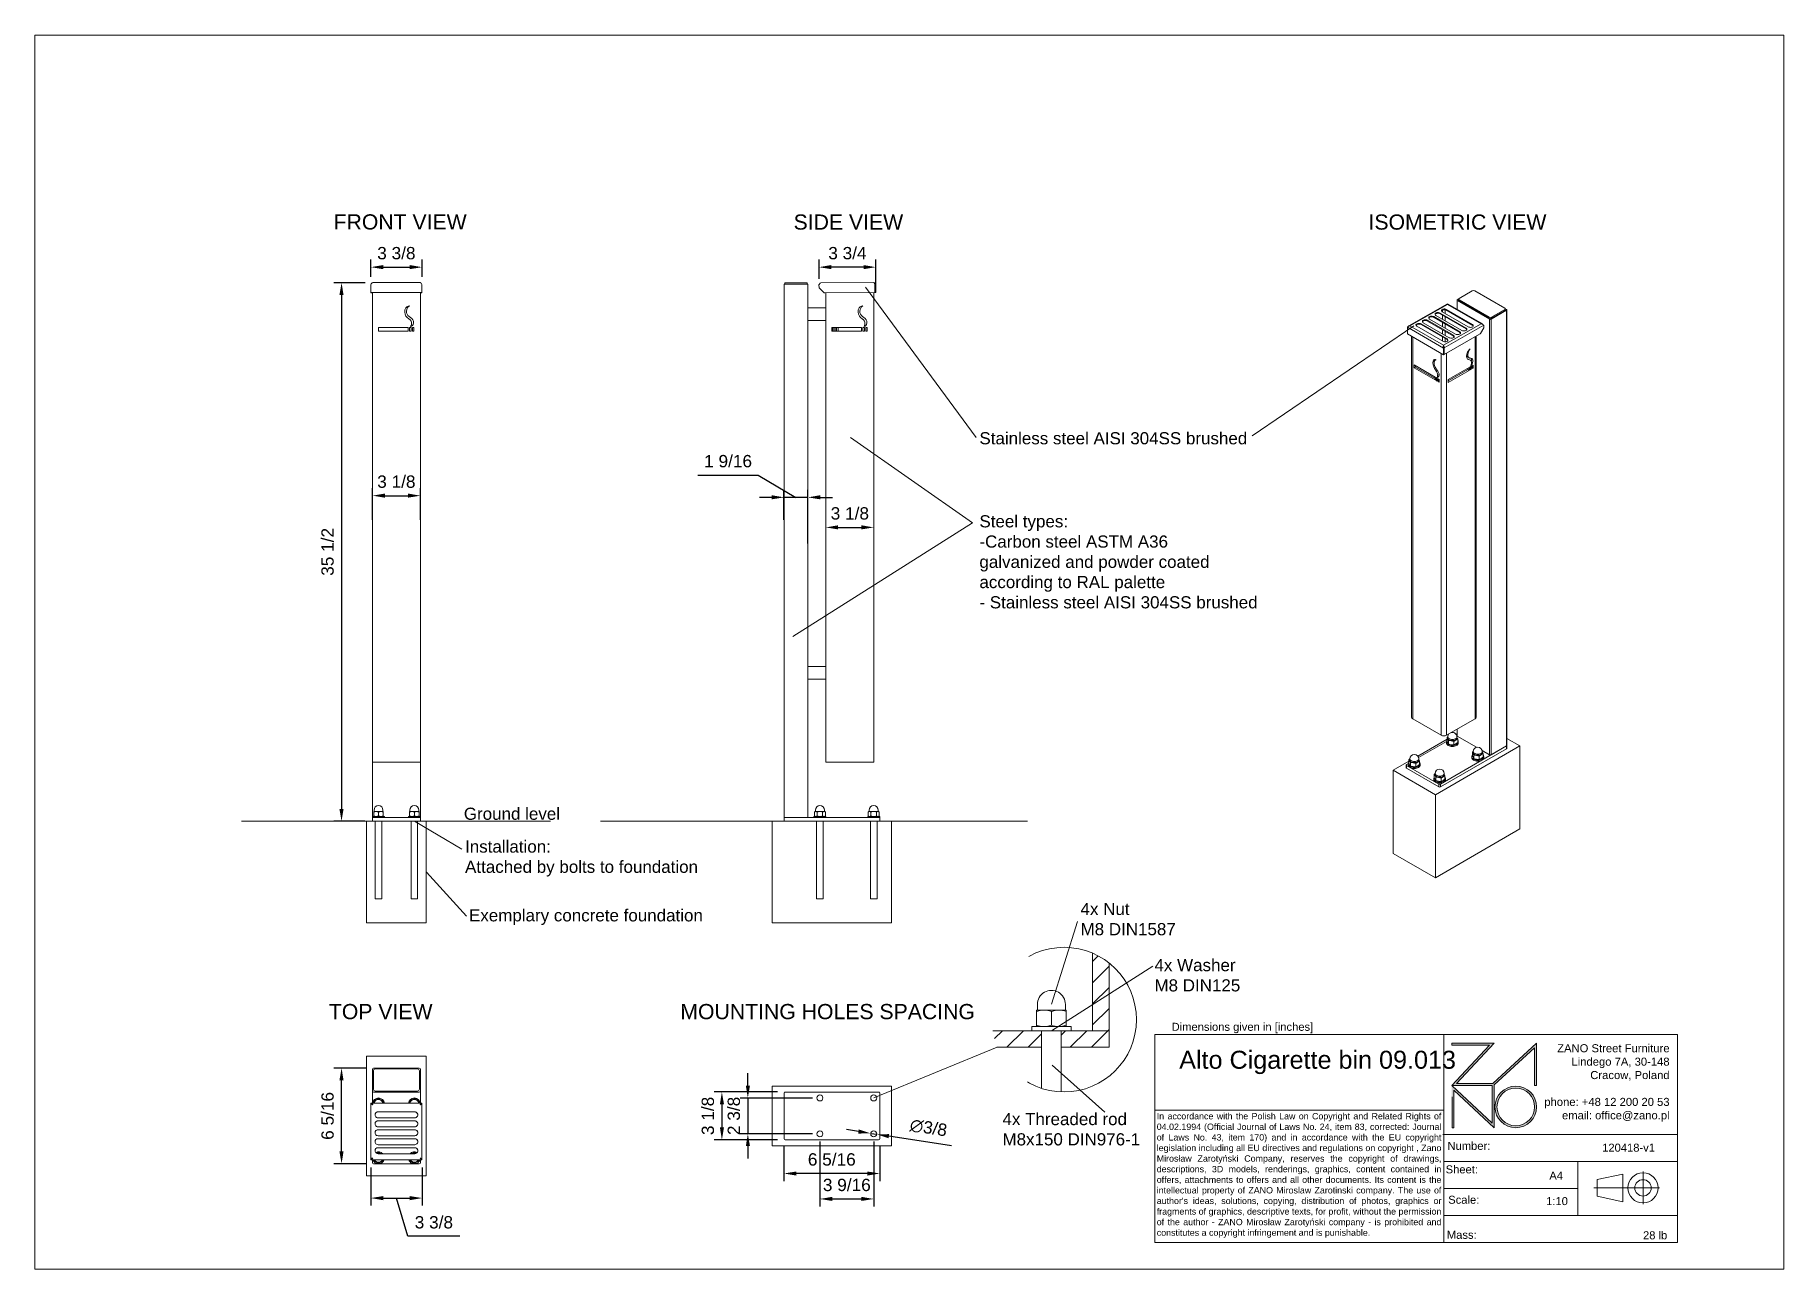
# Paper-space layout 'US' of a CAD drawing. Header units: inches. Extents: x -14.9 to -3.3, y -7.2 to 1.
# The model-space entities are those that its viewports show. They can reach past a viewport. Long polylines and large blocks are cut down to what shows.
import ezdxf

# ---------------------------------------------------------------- set-up
doc = ezdxf.new("R2010")
doc.units = ezdxf.units.IN
doc.linetypes.add('HIDDEN', pattern=[1.905, 1.27, -0.635])
for name, color, linetype, lineweight in [('ZANO_O', 10, 'Continuous', 0), ('ZANO_R', 7, 'Continuous', 0), ('ZANO_R_przerywana', 250, 'HIDDEN', 0), ('ZANO_W', 1, 'Continuous', 0)]:
    doc.layers.add(name, color=color, linetype=linetype, lineweight=lineweight)
doc.layers.add('ZANO_P', color=7, linetype='Continuous', lineweight=0, true_color=0xffffff)
doc.styles.get("Standard").update_dxf_attribs({"font": 'arial.ttf'})
doc.dimstyles.new('amerykanie', dxfattribs={"dimtxt": 50, "dimasz": 50, "dimexe": 0.5, "dimexo": 0.5, "dimgap": 1, "dimtad": 1, "dimdec": 0, "dimzin": 0, "dimlunit": 5, "dimtxsty": 'Standard', "dimcen": 0.09, "dimclrd": 1, "dimclre": 1, "dimclrt": 1, "dimazin": 0, "dimtfac": 1, "dimtdec": 0, "dimtmove": 0, "dimatfit": 3, "dimfxl": 1, "dimtzin": 0, "dimarcsym": 1})

psp = doc.layouts.new('US')

# ---------------------------------------------------------------- texts
at = {"layer": 'ZANO_O', "attachment_point": 1}
for s, insert, char_height, width in [('{\\fArial|b0|i0|c238|p34;FRONT VIEW}', (-12.899, -0.228), 0.1, 1.04774), ('{\\fArial|b0|i0|c238|p34;SIDE VIEW}', (-9.869, -0.229), 0.1, 1.0012), ('{\\fArial|b0|i0|c238|p34;ISOMETRIC VIEW}', (-6.082, -0.229), 0.1, 1.49258), ('\\pxql;Stainless steel AISI 304SS brushed', (-8.645, -1.663), 0.08, 1.93979), ('\\pxql;Steel types:\\P-Carbon steel ASTM A36\\Pgalvanized and powder coated\\Paccording to RAL palette\\P- Stainless steel AISI 304SS brushed', (-8.645, -2.21), 0.08, 1.93979), ('{\\fArial|b0|i0|c238|p34;Ground level}', (-12.041, -4.136), 0.08, 0.78457), ('\\pxql;{\\fArial|b0|i0|c238|p34;Installation:\\FARIALUNI.TTF|c238;\\P\\fArial|b0|i0|c238|p34;Attached by bolts to foundation}', (-12.033, -4.352), 0.08, 1.81828), ('\\pxql;{\\fArial|b0|i0|c238|p34;Exemplary concrete foundation}', (-12.007, -4.805), 0.08, 1.68642), ('4x Nut \\PM8 DIN1587', (-7.979, -4.763), 0.08, 0.89262), ('4x Washer \\PM8 DIN125', (-7.492, -5.133), 0.08, 0.85429), ('{\\fArial|b0|i0|c238|p34;TOP VIEW}', (-12.93, -5.429), 0.1, 0.86231), ('{\\fArial|b0|i0|c238|p34;MOUNTING HOLES SPACING}', (-10.615, -5.429), 0.1, 2.09064), ('4x Threaded rod \\PM8x150 DIN976-1', (-8.493, -6.147), 0.08, 1.01516)]:
    psp.add_mtext(s, dxfattribs=dict(at, insert=insert, char_height=char_height, width=width))
at = {"layer": 'ZANO_R', "attachment_point": 1}
for s, insert, char_height, width in [('{\\fArial|b0|i0|c238|p34;Dimensions given in [inches]}', (-7.379, -5.553), 0.05269, 1.79436), ('\\pxql;Alto Cigarette bin 09.013', (-7.329, -5.737), 0.11856, 1.7443), ('\\pxqr;{\\fArial|b0|i0|c238|p34;ZANO Street Furniture\\FARIALUNI.TTF|c238;\\P\\fArial|b0|i0|c238|p34;Lindego 7A, 30-148\\FARIALUNI.TTF|c238;\\P\\fArial|b0|i0|c238|p34;Cracow, Poland\\FARIALUNI.TTF|c238;\\P\\P\\fArial|b0|i0|c238|p34;phone: +48 12 200 20 53\\FARIALUNI.TTF|c238;\\P\\fArial|b0|i0|c238|p34;email: office@zano.pl}', (-5.149, -5.694), 0.05298, 1.04998), ("\\pxqj;{\\fArial|b0|i0|c238|p34;In accordance with the Polish Law on Copyright and Related Rights of 04.02.1994 (Official Journal of Laws No. 24, item 83, corrected: Journal of Laws No. 43, item 170) and in accordance with the EU copyright legislation including all EU directives and regulations on copyright , Zano Mirosław Zarotyński Company, reserves the copyright of drawings, descriptions, 3D models, renderings, graphics, content contained in offers, attachments to offers and all other documents. Its content is the intellectual property of ZANO Miroslaw Zarotinski company. The use of author's ideas, solutions, copying, distribution of photos, graphics or fragments of graphics, descriptive texts, for profit, without the permission of the author - ZANO Mirosław Zarotyński company - is prohibited and constitutes a copyright infringement and is punishable.}", (-7.477, -6.147), 0.041822, 1.86937), ('{\\fArial|b0|i0|c238|p34;Number:}', (-5.562, -6.337), 0.05269, 0.35585), ('{\\C256;120418-v1}', (-4.543, -6.349), 0.05269, 0.49653), ('{\\fArial|b0|i0|c238|p34;Sheet:}', (-5.574, -6.492), 0.05269, 254.32319), ('{\\fArial|b0|i0|c238|p34;A4}', (-4.891, -6.533), 0.05269, 0.18637), ('{\\fArial|b0|i0|c238|p34;Scale:}', (-5.557, -6.692), 0.05269, 254.32319), ('1:10', (-4.912, -6.701), 0.0527, 0.20756), ('{\\fArial|b0|i0|c238|p34;Mass:}', (-5.566, -6.923), 0.05269, 254.32319), ('28 lb', (-4.274, -6.926), 0.0527, 0.22731)]:
    psp.add_mtext(s, dxfattribs=dict(at, insert=insert, char_height=char_height, width=width))

msp = doc.modelspace()

# ---------------------------------------------------------------- blocks, each defined once
blk = doc.blocks.new('*D362')
at = {"layer": 'ZANO_W', "color": 1, "lineweight": -2}
for p, q in [((33.69, 3.29), (33.69, -1)), ((37.23, 3.29), (37.23, -1)), ((34.5, -0.5), (36.42, -0.5))]:
    blk.add_line(p, q, dxfattribs=at)
at = {"layer": 'ZANO_W', "color": 1}
for points in [[(34.5, -0.36), (34.5, -0.63), (33.69, -0.5)], [(36.42, -0.63), (36.42, -0.36), (37.23, -0.5)]]:
    blk.add_solid(points, dxfattribs=at)
at = {"layer": 'ZANO_W', "color": 1, "insert": (35.46, 0.42), "char_height": 0.812, "attachment_point": 5}
blk.add_mtext('3 9/16', dxfattribs=at)
blk = doc.blocks.new('*D363')
at = {"layer": 'ZANO_W', "color": 1, "lineweight": -2}
for p, q in [((3.79, 8.12), (1.68, 8.12)), ((2.18, 2.63), (2.18, 7.31)), ((3.79, 1.82), (1.68, 1.82))]:
    blk.add_line(p, q, dxfattribs=at)
at = {"layer": 'ZANO_W', "color": 1}
for points in [[(2.31, 7.31), (2.04, 7.31), (2.18, 8.12)], [(2.04, 2.63), (2.31, 2.63), (2.18, 1.82)]]:
    blk.add_solid(points, dxfattribs=at)
at = {"layer": 'ZANO_W', "color": 1, "insert": (1.26, 4.97), "char_height": 0.812, "attachment_point": 5, "rotation": 90}
blk.add_mtext('6 5/16', dxfattribs=at)
blk = doc.blocks.new('*D364')
at = {"layer": 'ZANO_W', "color": 1, "lineweight": -2}
for p, q in [((4.11, 1.58), (4.11, -0.94)), ((7.48, 1.58), (7.48, -0.94)), ((4.92, -0.44), (6.67, -0.44)), ((6.55, -2.96), (5.79, -0.44)), ((9.97, -2.96), (6.55, -2.96))]:
    blk.add_line(p, q, dxfattribs=at)
at = {"layer": 'ZANO_W', "color": 1}
for points in [[(4.92, -0.31), (4.92, -0.58), (4.11, -0.44)], [(6.67, -0.58), (6.67, -0.31), (7.48, -0.44)]]:
    blk.add_solid(points, dxfattribs=at)
at = {"layer": 'ZANO_W', "color": 1, "insert": (8.26, -2.04), "char_height": 0.812, "attachment_point": 5}
blk.add_mtext('3 3/8', dxfattribs=at)
blk = doc.blocks.new('*D365')
at = {"layer": 'ZANO_W', "color": 1, "lineweight": -2}
for p, q in [((3.73, 59.85), (1.68, 59.85)), ((2.18, 59.04), (2.18, 25.19)), ((3.72, 24.38), (1.68, 24.38))]:
    blk.add_line(p, q, dxfattribs=at)
at = {"layer": 'ZANO_W', "color": 1}
for points in [[(2.31, 59.04), (2.04, 59.04), (2.18, 59.85)], [(2.04, 25.19), (2.31, 25.19), (2.18, 24.38)]]:
    blk.add_solid(points, dxfattribs=at)
at = {"layer": 'ZANO_W', "color": 1, "insert": (1.26, 42.12), "char_height": 0.812, "attachment_point": 5, "rotation": 90}
blk.add_mtext('35 1/2', dxfattribs=at)
blk = doc.blocks.new('*D366')
at = {"layer": 'ZANO_W', "color": 1, "lineweight": -2}
for p, q in [((4.22, 44.23), (4.22, 46.32)), ((7.37, 44.23), (7.37, 46.32)), ((5.03, 45.82), (6.56, 45.82))]:
    blk.add_line(p, q, dxfattribs=at)
at = {"layer": 'ZANO_W', "color": 1}
for points in [[(5.03, 45.96), (5.03, 45.69), (4.22, 45.82)], [(6.56, 45.69), (6.56, 45.96), (7.37, 45.82)]]:
    blk.add_solid(points, dxfattribs=at)
at = {"layer": 'ZANO_W', "color": 1, "insert": (5.79, 46.74), "char_height": 0.812, "attachment_point": 5}
blk.add_mtext('3 1/8', dxfattribs=at)
blk = doc.blocks.new('*D367')
at = {"layer": 'ZANO_W', "color": 1, "lineweight": -2}
for p, q in [((4.11, 60.24), (4.11, 61.37)), ((7.48, 60.24), (7.48, 61.37)), ((4.92, 60.87), (6.67, 60.87))]:
    blk.add_line(p, q, dxfattribs=at)
at = {"layer": 'ZANO_W', "color": 1}
for points in [[(4.92, 61.01), (4.92, 60.74), (4.11, 60.87)], [(6.67, 60.74), (6.67, 61.01), (7.48, 60.87)]]:
    blk.add_solid(points, dxfattribs=at)
at = {"layer": 'ZANO_W', "color": 1, "insert": (5.79, 61.79), "char_height": 0.812, "attachment_point": 5}
blk.add_mtext('3 3/8', dxfattribs=at)
blk = doc.blocks.new('*D368')
at = {"layer": 'ZANO_W', "color": 1, "lineweight": -2}
for p, q in [((31.32, 2.97), (31.32, 0.68)), ((37.63, 2.97), (37.63, 0.68)), ((36.81, 1.18), (32.14, 1.18))]:
    blk.add_line(p, q, dxfattribs=at)
at = {"layer": 'ZANO_W', "color": 1}
for points in [[(32.14, 1.31), (32.14, 1.04), (31.32, 1.18)], [(36.81, 1.04), (36.81, 1.31), (37.63, 1.18)]]:
    blk.add_solid(points, dxfattribs=at)
at = {"layer": 'ZANO_W', "color": 1, "insert": (34.47, 2.1), "char_height": 0.812, "attachment_point": 5}
blk.add_mtext('6 5/16', dxfattribs=at)
blk = doc.blocks.new('*D369')
at = {"layer": 'ZANO_W', "color": 1, "lineweight": -2}
for p, q in [((28.94, 6.96), (28.94, 7.78)), ((33.19, 6.15), (28.44, 6.15)), ((28.94, 6.15), (28.94, 3.79)), ((33.19, 3.79), (28.44, 3.79)), ((28.94, 2.98), (28.94, 2.16))]:
    blk.add_line(p, q, dxfattribs=at)
at = {"layer": 'ZANO_W', "color": 1}
for points in [[(28.81, 6.96), (29.08, 6.96), (28.94, 6.15)], [(29.08, 2.98), (28.81, 2.98), (28.94, 3.79)]]:
    blk.add_solid(points, dxfattribs=at)
at = {"layer": 'ZANO_W', "color": 1, "insert": (28.02, 4.97), "char_height": 0.812, "attachment_point": 5, "rotation": 90}
blk.add_mtext('2 3/8', dxfattribs=at)
blk = doc.blocks.new('*D370')
at = {"layer": 'ZANO_W', "color": 1, "lineweight": -2}
for p, q in [((30.89, 6.55), (26.73, 6.55)), ((27.23, 5.73), (27.23, 4.21)), ((30.89, 3.39), (26.73, 3.39))]:
    blk.add_line(p, q, dxfattribs=at)
at = {"layer": 'ZANO_W', "color": 1}
for points in [[(27.37, 5.73), (27.1, 5.73), (27.23, 6.55)], [(27.1, 4.21), (27.37, 4.21), (27.23, 3.39)]]:
    blk.add_solid(points, dxfattribs=at)
at = {"layer": 'ZANO_W', "color": 1, "insert": (26.31, 4.97), "char_height": 0.812, "attachment_point": 5, "rotation": 90}
blk.add_mtext('3 1/8', dxfattribs=at)
blk = doc.blocks.new('*D371')
at = {"layer": 'ZANO_W', "color": 1, "lineweight": -2}
for p, q in [((34.08, 44.22), (34.08, 44.23)), ((37.23, 44.23), (37.23, 44.23)), ((34.89, 43.73), (36.42, 43.73))]:
    blk.add_line(p, q, dxfattribs=at)
at = {"layer": 'ZANO_W', "color": 1}
for points in [[(34.89, 43.87), (34.89, 43.6), (34.08, 43.73)], [(36.42, 43.6), (36.42, 43.87), (37.23, 43.73)]]:
    blk.add_solid(points, dxfattribs=at)
at = {"layer": 'ZANO_W', "color": 1, "insert": (35.66, 44.65), "char_height": 0.812, "attachment_point": 5}
blk.add_mtext('3 1/8', dxfattribs=at)
blk = doc.blocks.new('*D372')
at = {"layer": 'ZANO_W', "color": 1, "lineweight": -2}
for p, q in [((25.65, 47.17), (29.63, 47.17)), ((29.63, 47.17), (32.11, 45.71)), ((31.32, 44.23), (31.32, 46.21)), ((32.9, 42.68), (32.9, 46.21)), ((30.51, 45.71), (29.7, 45.71)), ((32.9, 45.71), (31.32, 45.71)), ((33.71, 45.71), (34.52, 45.71))]:
    blk.add_line(p, q, dxfattribs=at)
at = {"layer": 'ZANO_W', "color": 1}
for points in [[(30.51, 45.58), (30.51, 45.85), (31.32, 45.71)], [(33.71, 45.85), (33.71, 45.58), (32.9, 45.71)]]:
    blk.add_solid(points, dxfattribs=at)
at = {"layer": 'ZANO_W', "color": 1, "insert": (27.64, 48.09), "char_height": 0.812, "attachment_point": 5}
blk.add_mtext('1 9/16', dxfattribs=at)
blk = doc.blocks.new('*D373')
at = {"layer": 'ZANO_W', "color": 1, "lineweight": -2}
for p, q in [((33.63, 60.11), (33.63, 61.37)), ((37.37, 59.71), (37.37, 61.37)), ((36.56, 60.87), (34.44, 60.87))]:
    blk.add_line(p, q, dxfattribs=at)
at = {"layer": 'ZANO_W', "color": 1}
for points in [[(34.44, 61.01), (34.44, 60.74), (33.63, 60.87)], [(36.56, 60.74), (36.56, 61.01), (37.37, 60.87)]]:
    blk.add_solid(points, dxfattribs=at)
at = {"layer": 'ZANO_W', "color": 1, "insert": (35.5, 61.79), "char_height": 0.812, "attachment_point": 5}
blk.add_mtext('3 3/4', dxfattribs=at)
blk = doc.blocks.new('*D374')
at = {"layer": 'ZANO_W', "color": 1, "lineweight": -2}
for p, q in [((36.23, 3.94), (35.43, 4.07)), ((37.04, 3.82), (37.43, 3.76)), ((42.36, 2.99), (38.23, 3.63))]:
    blk.add_line(p, q, dxfattribs=at)
at = {"layer": 'ZANO_W', "color": 1}
for points in [[(36.21, 3.81), (36.25, 4.08), (37.04, 3.82)], [(38.25, 3.77), (38.21, 3.5), (37.43, 3.76)]]:
    blk.add_solid(points, dxfattribs=at)
at = {"layer": 'ZANO_W', "color": 1, "insert": (40.84, 4.18), "char_height": 0.812, "attachment_point": 5, "rotation": 351.1793}
blk.add_mtext('∅3/8', dxfattribs=at)

# ---------------------------------------------------------------- dimensions: what is measured, and where the dimension line sits
at = {"layer": 'ZANO_W'}
for base, p1, p2, picture, middle in [((7.47775, 60.87045), (4.11025, 59.73762), (7.47775, 59.73762), '*D367', (5.794, 60.87045)), ((31.32384, 45.71349), (32.89927, 42.18491), (31.32384, 43.73343), '*D372', (29.13143, 47.17163)), ((7.36943, 45.8245), (4.21856, 43.73374), (7.36943, 43.73374), '*D366', (5.794, 45.8245)), ((37.23172, 43.73343), (34.08085, 43.72182), (37.23172, 43.73343), '*D371', (35.65629, 43.73343))]:
    dim = msp.add_linear_dim(base=base, p1=p1, p2=p2, dimstyle='amerykanie', override={"dimtxt": 0.8125, "dimasz": 0.8125, "dimgap": 0.5, "dimdec": 4, "dimaunit": 1, "dimadec": 1, "dimtdec": 4, "dimtmove": 1, "dimfrac": 2}, dxfattribs=at)
    dim.commit()
    dim.dimension.update_dxf_attribs({"geometry": picture, "text_midpoint": middle, "dimtype": 160})
for base, p1, p2, picture, middle in [((33.627919, 60.870448), (37.372673, 59.205928), (33.627919, 59.61158), '*D373', (35.500296, 61.790831)), ((7.47775, -0.44483), (4.11025, 2.07581), (7.47775, 2.07581), '*D364', (7.04734, -2.0356))]:
    dim = msp.add_linear_dim(base=base, p1=p1, p2=p2, dimstyle='amerykanie', override={"dimtxt": 0.8125, "dimasz": 0.8125, "dimgap": 0.5, "dimdec": 4, "dimaunit": 1, "dimadec": 1, "dimtdec": 4, "dimtmove": 1, "dimfrac": 2}, dxfattribs=at)
    dim.commit()
    dim.dimension.update_dxf_attribs({"geometry": picture, "text_midpoint": middle})
for base, p1, p2, angle, picture, middle in [((2.17641, 24.38247), (4.22841, 59.85491), (4.21856, 24.38247), 90, '*D365', (1.25603, 42.11869)), ((2.176414, 8.120729), (4.289455, 1.818981), (4.289455, 8.120729), 90, '*D363', (1.256308, 4.969855)), ((31.32384, 1.17755), (37.62558, 3.46531), (31.32384, 3.46531), 180, '*D368', (34.47471, 2.09766))]:
    dim = msp.add_linear_dim(base=base, p1=p1, p2=p2, angle=angle, dimstyle='amerykanie', override={"dimtxt": 0.8125, "dimasz": 0.8125, "dimgap": 0.5, "dimdec": 4, "dimaunit": 1, "dimadec": 1, "dimtdec": 4, "dimtmove": 1, "dimfrac": 2}, dxfattribs=at)
    dim.commit()
    dim.dimension.update_dxf_attribs({"geometry": picture, "text_midpoint": middle})
for base, p1, p2, angle, picture, middle in [((28.944003, 3.788277), (33.686992, 6.151432), (33.686992, 3.788277), 90, '*D369', (28.944003, 4.969855)), ((27.2312, 3.39442), (31.39473, 6.54529), (31.39473, 3.39442), 90, '*D370', (27.2312, 4.96985)), ((37.23172, -0.49594), (33.68699, 3.78828), (37.23172, 3.78828), 180, '*D362', (35.45936, -0.49594))]:
    dim = msp.add_linear_dim(base=base, p1=p1, p2=p2, angle=angle, dimstyle='amerykanie', override={"dimtxt": 0.8125, "dimasz": 0.8125, "dimgap": 0.5, "dimdec": 4, "dimaunit": 1, "dimadec": 1, "dimtdec": 4, "dimtmove": 1, "dimfrac": 2}, dxfattribs=at)
    dim.commit()
    dim.dimension.update_dxf_attribs({"geometry": picture, "text_midpoint": middle, "dimtype": 160})
dim = msp.add_diameter_dim_2p(p1=(37.03712, 3.81847), p2=(37.42633, 3.75808), dimstyle='amerykanie', override={"dimtxt": 0.8125, "dimasz": 0.8125, "dimgap": 0.5, "dimdec": 4, "dimaunit": 1, "dimadec": 1, "dimtdec": 4, "dimtmove": 1, "dimfrac": 2}, dxfattribs=at)
dim.commit()
dim.dimension.update_dxf_attribs({"geometry": '*D374', "text_midpoint": (40.83842, 4.17738)})

# ---------------------------------------------------------------- linework, layer by layer
at = {"layer": 'ZANO_R'}
for p, q in [((4.11025, 59.73762), (4.11025, 59.20593)), ((4.11025, 59.20593), (7.47775, 59.20593)), ((4.11025, 59.20593), (4.11025, 59.20549)), ((4.11025, 59.20549), (7.47775, 59.20549)), ((4.16933, 59.20546), (4.11025, 59.20546)), ((4.11025, 59.20546), (4.11025, 59.18118)), ((4.16933, 59.18118), (4.11025, 59.18118)), ((4.16933, 59.20546), (4.16933, 59.18118)), ((4.21856, 59.20549), (4.21856, 28.26198)), ((4.22841, 59.85491), (7.35959, 59.85491)), ((7.36943, 59.20549), (7.36943, 28.26198)), ((7.41867, 59.20546), (7.47775, 59.20546)), ((7.41867, 59.20546), (7.41867, 59.18118)), ((7.41867, 59.18118), (7.47775, 59.18118)), ((7.47775, 59.73762), (7.47775, 59.20593)), ((7.47775, 59.20593), (7.47775, 59.20549)), ((7.47775, 59.20546), (7.47775, 59.18118)), ((31.32384, 24.61878), (31.32384, 59.75103)), ((31.39473, 59.75103), (31.32384, 59.75103)), ((31.38292, 59.75103), (31.38292, 59.8298)), ((31.38292, 59.8298), (31.50107, 59.8298)), ((32.82838, 59.75103), (31.39473, 59.75103)), ((31.50107, 59.8298), (32.72204, 59.8298)), ((32.72204, 59.8298), (32.84019, 59.8298)), ((32.89927, 59.75103), (32.82838, 59.75103)), ((32.84019, 59.8298), (32.84019, 59.75103)), ((32.89927, 24.61878), (32.89927, 59.75103)), ((33.62864, 59.51312), (33.62719, 59.71004)), ((33.93102, 59.21517), (33.62864, 59.51312)), ((37.24973, 59.85491), (33.74448, 59.82907)), ((37.30966, 59.20546), (34.01482, 59.18118)), ((34.08085, 59.18166), (34.08085, 28.26198)), ((37.23172, 59.20489), (37.23172, 28.26198)), ((37.30574, 59.73716), (37.30966, 59.20546)), ((37.36875, 59.73762), (37.30968, 59.73719)), ((37.30968, 59.73719), (37.3136, 59.20549)), ((37.37267, 59.20593), (37.3136, 59.20549)), ((37.36875, 59.73762), (37.37267, 59.20593)), ((75.67308, 58.73073), (75.75779, 58.77963)), ((75.75544, 58.76611), (75.75544, 58.70179)), ((76.6534, 59.31275), (75.79005, 58.81434)), ((78.79785, 58.17124), (76.8205, 59.31275)), ((34.08081, 58.20122), (32.89926, 58.20122)), ((75.0148, 58.446), (72.47524, 57.00156)), ((72.55367, 57.00672), (75.03226, 58.41648)), ((74.12129, 57.56284), (74.1216, 57.61126)), ((75.83438, 56.62249), (74.1216, 57.61126)), ((74.26084, 57.69045), (75.97362, 56.70169)), ((74.53903, 57.80044), (74.53934, 57.84886)), ((76.25181, 56.81167), (74.53903, 57.80044)), ((76.25211, 56.86009), (74.53934, 57.84886)), ((74.67858, 57.92805), (76.39136, 56.93929)), ((74.69833, 58.04918), (74.69833, 57.91666)), ((74.69833, 57.70848), (74.69833, 57.4379)), ((74.87657, 58.06624), (74.87657, 57.81376)), ((74.87657, 57.60558), (74.87657, 57.33501)), ((76.69427, 57.03187), (74.92657, 58.05234)), ((74.95677, 58.03804), (74.95708, 58.08646)), ((76.66955, 57.04927), (74.95677, 58.03804)), ((76.66985, 57.09769), (74.95708, 58.08646)), ((77.24634, 57.13832), (75.03226, 58.41648)), ((77.3241, 57.13267), (75.07142, 58.43312)), ((75.65231, 58.70179), (75.65231, 58.09778)), ((77.80082, 57.44453), (75.67308, 58.67285)), ((75.67308, 58.08579), (75.67308, 58.67285)), ((75.79005, 58.71788), (77.7674, 57.57638)), ((75.79005, 58.71788), (75.79005, 58.65356)), ((75.79005, 58.65356), (77.7674, 57.51206)), ((78.91482, 58.02975), (77.90108, 57.44453)), ((77.9345, 57.57638), (78.79785, 58.07478)), ((77.9345, 57.51206), (78.79785, 58.01046)), ((78.79785, 58.01046), (78.79785, 58.07478)), ((78.83012, 58.13653), (78.91482, 58.08763)), ((78.83246, 58.05869), (78.83246, 58.12301)), ((78.91482, 29.34284), (78.91482, 58.02975)), ((78.93559, 29.37178), (78.93559, 58.05869)), ((4.61242, 56.88667), (4.61242, 56.64936)), ((6.56596, 56.88667), (4.61242, 56.88667)), ((4.61242, 56.64936), (6.56596, 56.64936)), ((6.56596, 56.64936), (6.56596, 56.88667)), ((6.66049, 56.88667), (6.66049, 56.64936)), ((6.75501, 56.88667), (6.66049, 56.88667)), ((6.66049, 56.64936), (6.75501, 56.64936)), ((6.75501, 56.64936), (6.75501, 56.88667)), ((6.94407, 56.88667), (6.84954, 56.88667)), ((6.84954, 56.88667), (6.84954, 56.64936)), ((6.84954, 56.64936), (6.94407, 56.64936)), ((6.94407, 56.64936), (6.94407, 56.88667)), ((32.89926, 57.36232), (34.08081, 57.36232)), ((34.47471, 56.88667), (34.47471, 56.64936)), ((36.42825, 56.88667), (34.47471, 56.88667)), ((34.47471, 56.64936), (36.42825, 56.64936)), ((34.50622, 56.64936), (34.50622, 56.88667)), ((34.60075, 56.88667), (34.60075, 56.64936)), ((34.69527, 56.64936), (34.69527, 56.88667)), ((34.7898, 56.88667), (34.7898, 56.64936)), ((34.88432, 56.64936), (34.88432, 56.88667)), ((36.42825, 56.64936), (36.42825, 56.88667)), ((36.52278, 56.88667), (36.52278, 56.64936)), ((36.6173, 56.88667), (36.52278, 56.88667)), ((36.52278, 56.64936), (36.6173, 56.64936)), ((36.6173, 56.64936), (36.6173, 56.88667)), ((36.71183, 56.88667), (36.71183, 56.64936)), ((36.80636, 56.88667), (36.71183, 56.88667)), ((36.71183, 56.64936), (36.80636, 56.64936)), ((36.80636, 56.64936), (36.80636, 56.88667)), ((72.38596, 56.9106), (72.38319, 56.47485)), ((72.38319, 56.47485), (74.76437, 55.10022)), ((72.38596, 56.9106), (74.76714, 55.53597)), ((72.55367, 57.00672), (74.76775, 55.72856)), ((73.00762, 56.97766), (74.7204, 55.98889)), ((73.28581, 57.08764), (73.28612, 57.13606)), ((74.99859, 56.09887), (73.28581, 57.08764)), ((74.9989, 56.14729), (73.28612, 57.13606)), ((73.42536, 57.21526), (75.13814, 56.22649)), ((73.70355, 57.32524), (73.70386, 57.37366)), ((75.41633, 56.33647), (73.70355, 57.32524)), ((75.41664, 56.38489), (73.70386, 57.37366)), ((73.8431, 57.45286), (75.55588, 56.46409)), ((75.83407, 56.57407), (74.12129, 57.56284)), ((74.69833, 57.22972), (74.69833, 56.95915)), ((74.69833, 56.75097), (74.69833, 56.48039)), ((74.76775, 55.72856), (77.24634, 57.13832)), ((74.8117, 55.56132), (77.41282, 57.04077)), ((74.87657, 57.12682), (74.87657, 56.85625)), ((74.87657, 56.64807), (74.87657, 56.37749)), ((75.83407, 56.57407), (75.83438, 56.62249)), ((76.25181, 56.81167), (76.25211, 56.86009)), ((76.66955, 57.04927), (76.66985, 57.09769)), ((77.19798, 56.51266), (77.4118, 56.87939)), ((77.4118, 56.87939), (77.41282, 57.04077)), ((77.7674, 57.51206), (77.7674, 57.57638)), ((77.80082, 28.75762), (77.80082, 57.44453)), ((77.90108, 28.75762), (77.90108, 57.44453)), ((77.9345, 57.57638), (77.9345, 57.51206)), ((72.66385, 56.31283), (72.66385, 31.22118)), ((72.73768, 56.2702), (72.73768, 31.11828)), ((74.69833, 56.27221), (74.69833, 56.00163)), ((74.76714, 55.53597), (74.76437, 55.10022)), ((74.76714, 55.53597), (74.80891, 55.55974)), ((74.76753, 55.69385), (74.76775, 55.72856)), ((74.76988, 55.66776), (74.76753, 55.69385)), ((74.80891, 55.55974), (74.80614, 55.12398)), ((74.80893, 55.12557), (77.13873, 56.4507)), ((74.8117, 55.56132), (74.80893, 55.12557)), ((74.87657, 56.16932), (74.87657, 55.95559)), ((74.99859, 56.09887), (74.9989, 56.14729)), ((75.41633, 56.33647), (75.41664, 56.38489)), ((76.83721, 56.2792), (76.83721, 31.11828)), ((76.91104, 31.22118), (76.91104, 56.3212)), ((72.83794, 54.43363), (72.83794, 54.23986)), ((74.21931, 53.63619), (72.83794, 54.43363)), ((72.83794, 54.23986), (72.92706, 54.29131)), ((72.83794, 54.23986), (74.21931, 53.44241)), ((72.92706, 54.38218), (72.92706, 54.29131)), ((72.92706, 54.29131), (74.21931, 53.54531)), ((74.26401, 54.78156), (74.22748, 54.76048)), ((74.60921, 55.1898), (74.60921, 30.03787)), ((74.76437, 55.10022), (74.80614, 55.12398)), ((74.80616, 55.12716), (74.80893, 55.12557)), ((74.96569, 55.21473), (74.96569, 30.03787)), ((76.44731, 54.26643), (75.06595, 53.46898)), ((76.35644, 54.959), (76.44556, 54.90756)), ((76.35819, 54.1241), (76.35819, 54.21498)), ((76.52728, 54.74481), (76.43816, 54.79626)), ((76.44731, 54.07265), (76.44731, 54.26643)), ((76.58099, 54.3436), (76.51415, 54.30501)), ((76.51415, 54.30501), (76.51415, 54.11124)), ((76.58099, 54.14982), (76.51415, 54.18841)), ((76.51415, 54.11124), (76.58099, 54.14982)), ((76.58099, 54.14982), (76.58099, 54.3436)), ((76.71467, 54.42077), (76.64783, 54.38218)), ((76.64783, 54.38218), (76.64783, 54.18841)), ((76.71467, 54.227), (76.64783, 54.26558)), ((76.64783, 54.18841), (76.71467, 54.227)), ((76.71467, 54.227), (76.71467, 54.42077)), ((74.21931, 53.44241), (74.21931, 53.63619)), ((74.28615, 53.5976), (74.28615, 53.40383)), ((74.35299, 53.55902), (74.28615, 53.5976)), ((74.28615, 53.40383), (74.35299, 53.44241)), ((74.28615, 53.40383), (74.35299, 53.36524)), ((74.33548, 53.62785), (74.4246, 53.6793)), ((74.35299, 53.36524), (74.35299, 53.55902)), ((74.41983, 53.52043), (74.41983, 53.32666)), ((74.48667, 53.48184), (74.41983, 53.52043)), ((74.41983, 53.32666), (74.48667, 53.36524)), ((74.41983, 53.32666), (74.48667, 53.28807)), ((74.4246, 53.6793), (74.44469, 53.67895)), ((74.48667, 53.28807), (74.48667, 53.48184)), ((75.06595, 53.3781), (76.35819, 54.1241)), ((75.06595, 53.27521), (76.44731, 54.07265)), ((75.06595, 53.46898), (75.06595, 53.27521)), ((76.44731, 54.07265), (76.35819, 54.1241)), ((34.08081, 34.57016), (32.89926, 34.57016)), ((32.89926, 33.73126), (34.08081, 33.73126)), ((72.73768, 31.11828), (74.60921, 30.03787)), ((74.96569, 30.03787), (76.83721, 31.11828)), ((75.65231, 30.03183), (75.62789, 30.01773)), ((75.65231, 30.43425), (75.65231, 30.01488)), ((75.67308, 29.98594), (75.67308, 30.44624)), ((76.93888, 29.25521), (75.67308, 29.98594)), ((74.95454, 29.62902), (73.12139, 28.57076)), ((78.91482, 29.34284), (74.55908, 26.82832)), ((78.91482, 29.14988), (74.55908, 26.63536)), ((74.95059, 29.59688), (74.95059, 29.53256)), ((74.99301, 29.88554), (74.99301, 29.67422)), ((75.04905, 29.93456), (75.04905, 29.8622)), ((75.08718, 29.68266), (75.08718, 29.47134)), ((75.43861, 29.6283), (75.43861, 29.41698)), ((75.63984, 29.8622), (75.63984, 29.93456)), ((75.6488, 29.90124), (75.63984, 29.91746)), ((75.69588, 29.77682), (75.69588, 29.5655)), ((75.73831, 29.53256), (75.73831, 29.59688)), ((76.66402, 28.92089), (76.66402, 28.70957)), ((76.72006, 28.96991), (76.72006, 28.89755)), ((77.80082, 28.75762), (77.3008, 29.04628)), ((77.31085, 28.89755), (77.31085, 28.96991)), ((77.3198, 28.93659), (77.31085, 28.95281)), ((77.36689, 28.81217), (77.36689, 28.60085)), ((78.91482, 29.34284), (77.90108, 28.75762)), ((78.91482, 29.34284), (78.91482, 29.14988)), ((78.93559, 29.17882), (78.93559, 29.37178)), ((4.21856, 28.26198), (4.47063, 28.26198)), ((4.21856, 24.61878), (4.21856, 28.26198)), ((4.47063, 28.26198), (7.11736, 28.26198)), ((7.11736, 28.26198), (7.36943, 28.26198)), ((7.36943, 24.61878), (7.36943, 28.26198)), ((34.08085, 28.26198), (34.33292, 28.26198)), ((34.33292, 28.26198), (36.97965, 28.26198)), ((36.97965, 28.26198), (37.23172, 28.26198)), ((72.31031, 28.08558), (72.31031, 27.89262)), ((72.44804, 28.18205), (72.33107, 28.11452)), ((72.33107, 28.05664), (74.45882, 26.82832)), ((72.33107, 28.05664), (72.33107, 27.86368)), ((72.33107, 27.86368), (74.45882, 26.63536)), ((72.44408, 28.1499), (72.44408, 28.08558)), ((72.48651, 28.43857), (72.48651, 28.22724)), ((72.54255, 28.48758), (72.54255, 28.41522)), ((72.58068, 28.23569), (72.58068, 28.02436)), ((72.93211, 28.18133), (72.93211, 27.97)), ((73.13334, 28.41522), (73.13334, 28.48758)), ((73.14229, 28.45426), (73.13334, 28.47048)), ((73.18938, 28.32984), (73.18938, 28.11852)), ((73.2318, 28.08558), (73.2318, 28.1499)), ((76.62159, 28.63223), (76.62159, 28.56791)), ((76.75818, 28.71801), (76.75818, 28.50669)), ((77.10962, 28.66365), (77.10962, 28.45233)), ((77.40931, 28.56791), (77.40931, 28.63223)), ((74.11509, 27.18525), (74.11509, 27.12093)), ((74.15751, 27.47392), (74.15751, 27.26259)), ((74.21355, 27.52294), (74.21355, 27.45057)), ((74.25168, 27.27104), (74.25168, 27.05971)), ((74.45882, 26.82832), (74.45882, 26.63536)), ((74.55908, 26.63536), (74.55908, 26.82832)), ((74.60311, 27.21668), (74.60311, 27.00535)), ((74.80434, 27.45057), (74.80434, 27.52294)), ((74.8133, 27.48961), (74.80434, 27.50583)), ((74.86038, 27.36519), (74.86038, 27.15387)), ((74.90281, 27.12093), (74.90281, 27.18525)), ((-4.40161, 24.38247), (15.93806, 24.38247)), ((3.8247, 24.38247), (7.76329, 24.38247)), ((7.76329, 24.38247), (3.8247, 24.38247)), ((4.21856, 24.69756), (4.21856, 24.61878)), ((4.21856, 24.69756), (4.76281, 24.69756)), ((4.21856, 24.38247), (4.21856, 24.61878)), ((4.21856, 24.61878), (4.28946, 24.61878)), ((4.28946, 24.61878), (7.29854, 24.61878)), ((4.29733, 25.01264), (4.29733, 24.9845)), ((4.29733, 25.01264), (4.45488, 25.01264)), ((4.29733, 24.9845), (4.29733, 24.7257)), ((4.29733, 24.7257), (4.29733, 24.69756)), ((4.31703, 25.11111), (4.31703, 25.02249)), ((4.3958, 24.38247), (4.82904, 24.38247)), ((4.3958, 24.38247), (4.82904, 24.38247)), ((4.45488, 25.01264), (4.76996, 25.01264)), ((4.61242, 24.9845), (4.61242, 24.7257)), ((4.76281, 24.69756), (5.00628, 24.69756)), ((4.76996, 25.01264), (4.92751, 25.01264)), ((4.90781, 25.02249), (4.90781, 25.11111)), ((4.92751, 25.01264), (4.92751, 24.9845)), ((4.92751, 24.9845), (4.92751, 24.7257)), ((4.92751, 24.7257), (4.92751, 24.69756)), ((5.00628, 24.61878), (5.00628, 24.69756)), ((6.58172, 24.69756), (6.58172, 24.61878)), ((6.58172, 24.69756), (7.12597, 24.69756)), ((6.66049, 25.01264), (6.66049, 24.9845)), ((6.66049, 25.01264), (6.81803, 25.01264)), ((6.66049, 24.9845), (6.66049, 24.7257)), ((6.66049, 24.7257), (6.66049, 24.69756)), ((6.68018, 25.11111), (6.68018, 25.02249)), ((6.75895, 24.38247), (7.1922, 24.38247)), ((6.75895, 24.38247), (7.1922, 24.38247)), ((6.81803, 25.01264), (7.13312, 25.01264)), ((6.97558, 24.9845), (6.97558, 24.7257)), ((7.12597, 24.69756), (7.36943, 24.69756)), ((7.13312, 25.01264), (7.29066, 25.01264)), ((7.27097, 25.02249), (7.27097, 25.11111)), ((7.29066, 25.01264), (7.29066, 24.9845)), ((7.29066, 24.9845), (7.29066, 24.7257)), ((7.29066, 24.7257), (7.29066, 24.69756)), ((7.36943, 24.61878), (7.29854, 24.61878)), ((7.36943, 24.61878), (7.36943, 24.69756)), ((7.36943, 24.38247), (7.36943, 24.61878)), ((19.2314, 24.38247), (47.37046, 24.38247)), ((30.53612, 24.38247), (38.4133, 24.38247)), ((38.4133, 24.38247), (30.53612, 24.38247)), ((31.32384, 24.38247), (31.32384, 24.61878)), ((31.32384, 24.61878), (31.39473, 24.61878)), ((31.39473, 24.61878), (37.55469, 24.61878)), ((32.82838, 24.61878), (31.39473, 24.61878)), ((33.29313, 24.69756), (33.29313, 24.61878)), ((33.29313, 24.69756), (34.08085, 24.69756)), ((33.3719, 25.01264), (33.32316, 24.9845)), ((33.32316, 24.9845), (33.32316, 24.7257)), ((33.32316, 24.7257), (33.3719, 24.69756)), ((33.3719, 25.01264), (33.41412, 25.01264)), ((33.3916, 25.11111), (33.3916, 25.02249)), ((33.68699, 25.01264), (33.41412, 25.01264)), ((33.90361, 24.38247), (33.47037, 24.38247)), ((33.90361, 24.38247), (33.47037, 24.38247)), ((33.50508, 24.9845), (33.50508, 24.7257)), ((33.68699, 25.01264), (33.95987, 25.01264)), ((33.86891, 24.9845), (33.86891, 24.7257)), ((33.95987, 25.01264), (34.00208, 25.01264)), ((33.98239, 25.02249), (33.98239, 25.11111)), ((34.05082, 24.9845), (34.00208, 25.01264)), ((34.00208, 24.69756), (34.05082, 24.7257)), ((34.05082, 24.9845), (34.05082, 24.7257)), ((34.08085, 24.61878), (34.08085, 24.69756)), ((36.83787, 24.69756), (36.83787, 24.61878)), ((36.83787, 24.69756), (37.62558, 24.69756)), ((36.91664, 25.01264), (36.86789, 24.9845)), ((36.86789, 24.9845), (36.86789, 24.7257)), ((36.86789, 24.7257), (36.91664, 24.69756)), ((36.91664, 25.01264), (36.95885, 25.01264)), ((36.93633, 25.11111), (36.93633, 25.02249)), ((37.23172, 25.01264), (36.95885, 25.01264)), ((37.44835, 24.38247), (37.0151, 24.38247)), ((37.44835, 24.38247), (37.0151, 24.38247)), ((37.04981, 24.9845), (37.04981, 24.7257)), ((37.23172, 25.01264), (37.5046, 25.01264)), ((37.41364, 24.9845), (37.41364, 24.7257)), ((37.5046, 25.01264), (37.54681, 25.01264)), ((37.52712, 25.02249), (37.52712, 25.11111)), ((37.59556, 24.9845), (37.54681, 25.01264)), ((37.54681, 24.69756), (37.59556, 24.7257)), ((37.55469, 24.61878), (37.62558, 24.61878)), ((37.59556, 24.9845), (37.59556, 24.7257)), ((37.62558, 24.61878), (37.62558, 24.69756)), ((37.62558, 24.61878), (37.62558, 24.38247)), ((51.64603, 15.69272), (51.64603, 10.58249)), ((51.64603, 15.13503), (52.02275, 15.51175)), ((52.72976, 15.04794), (52.72976, 10.58249)), ((51.64603, 13.74473), (52.72976, 14.82846)), ((51.64603, 12.35443), (52.72976, 13.43815)), ((47.96137, 11.85003), (47.96137, 11.93714)), ((48.44904, 11.93714), (47.96137, 11.93714)), ((47.96137, 11.85003), (48.2003, 11.91323)), ((47.96137, 11.85003), (47.96137, 10.94053)), ((48.01556, 12.31644), (48.01556, 11.96424)), ((48.2003, 11.91323), (48.44904, 11.93714)), ((49.4244, 11.93714), (48.44904, 11.93714)), ((48.93672, 11.85003), (49.17565, 11.91323)), ((48.93672, 11.85003), (48.93672, 10.94053)), ((49.17565, 11.91323), (49.4244, 11.93714)), ((49.91208, 11.93714), (49.4244, 11.93714)), ((49.85789, 11.96424), (49.85789, 12.31644)), ((49.91208, 11.85003), (49.91208, 11.93714)), ((49.91208, 11.85003), (49.91208, 10.94053)), ((51.64603, 10.96413), (52.72976, 12.04785)), ((45.06714, 10.58492), (48.28649, 10.58249)), ((45.17932, 10.05863), (45.70549, 10.5848)), ((46.00976, 9.49876), (47.09455, 10.58355)), ((47.40006, 9.49876), (48.28649, 10.38519)), ((47.63625, 10.85342), (47.63625, 10.58249)), ((50.23719, 10.85342), (47.63625, 10.85342)), ((50.23719, 10.58249), (47.63625, 10.58249)), ((47.96137, 10.85342), (47.96137, 10.94053)), ((48.28649, 9.49876), (48.28649, 10.58249)), ((48.28649, 10.58249), (48.28649, 6.78852)), ((48.6978, 10.87733), (48.44904, 10.85342)), ((48.93672, 10.94053), (48.6978, 10.87733)), ((49.67315, 10.87733), (49.4244, 10.85342)), ((49.58696, 9.49876), (49.58696, 10.58249)), ((49.58696, 10.58249), (52.72976, 10.58249)), ((49.58696, 10.58249), (49.58696, 6.55395)), ((49.58696, 10.29536), (49.87409, 10.58249)), ((49.91208, 10.94053), (49.67315, 10.87733)), ((49.91208, 10.85342), (49.91208, 10.94053)), ((50.18067, 9.49876), (51.26439, 10.58249)), ((50.23719, 10.58249), (50.23719, 10.85342)), ((51.57097, 9.49876), (52.65469, 10.58249)), ((52.72976, 10.58249), (51.64603, 10.58249)), ((52.65469, 10.58249), (52.72976, 10.65755)), ((48.28649, 9.49876), (45.34907, 9.49876)), ((52.72976, 9.49876), (49.58696, 9.49876)), ((4.28946, 8.12073), (7.29854, 8.12073)), ((4.21856, 6.61619), (4.21856, 8.04983)), ((4.27764, 7.94349), (4.27764, 6.72253)), ((7.1922, 8.06165), (4.3958, 8.06165)), ((7.31036, 6.72253), (7.31036, 7.94349)), ((7.36943, 8.04983), (7.36943, 6.61619)), ((4.11025, 2.13883), (4.11025, 5.81737)), ((4.16933, 5.81737), (4.11025, 5.81737)), ((7.41473, 5.81737), (4.17327, 5.81737)), ((4.17327, 5.79165), (4.17327, 5.81737)), ((4.21856, 6.61619), (4.21856, 5.81737)), ((7.29854, 6.54529), (4.28946, 6.54529)), ((4.29733, 5.93949), (4.29733, 5.81737)), ((4.3958, 6.60437), (7.1922, 6.60437)), ((4.92751, 5.93949), (4.92751, 5.81737)), ((6.66049, 5.93949), (6.66049, 5.81737)), ((7.29066, 5.93949), (7.29066, 5.81737)), ((7.36943, 6.61619), (7.36943, 5.81737)), ((7.41473, 5.79165), (7.41473, 5.81737)), ((7.41867, 5.81737), (7.47775, 5.81737)), ((7.47775, 2.13883), (7.47775, 5.81737)), ((31.32384, 3.46531), (31.32384, 6.4744)), ((31.39473, 6.54529), (37.55469, 6.54529)), ((37.62558, 6.4744), (37.62558, 3.46531)), ((4.22841, 5.69965), (4.22841, 5.70009)), ((7.02656, 5.23768), (4.56143, 5.23768)), ((7.00511, 5.23929), (4.58288, 5.23929)), ((7.00511, 5.23885), (4.58288, 5.23885)), ((4.58288, 4.84544), (7.00511, 4.84544)), ((7.00511, 4.64851), (4.58288, 4.64851)), ((7.00511, 4.64808), (4.58288, 4.64808)), ((7.35959, 5.69965), (7.35959, 5.70009)), ((4.58288, 4.25466), (7.00511, 4.25466)), ((7.00511, 4.05774), (4.58288, 4.05774)), ((7.00511, 4.0573), (4.58288, 4.0573)), ((4.58288, 3.66389), (7.00511, 3.66389)), ((7.00511, 3.46697), (4.58288, 3.46697)), ((7.00511, 3.46653), (4.58288, 3.46653)), ((4.58288, 3.07312), (7.00511, 3.07312)), ((7.00511, 2.87619), (4.58288, 2.87619)), ((7.00511, 2.87576), (4.58288, 2.87576)), ((4.58288, 2.48235), (7.00511, 2.48235)), ((4.77566, 2.48235), (4.76996, 2.48571)), ((6.81234, 2.48235), (6.81803, 2.48571)), ((37.55469, 3.39442), (31.39473, 3.39442)), ((4.12857, 2.13883), (4.11025, 2.13883)), ((4.11025, 2.07581), (4.11025, 2.13489)), ((4.11025, 2.07581), (7.47775, 2.07581)), ((4.11025, 2.07189), (7.47775, 2.07189)), ((4.21856, 2.07189), (4.21856, 1.88988)), ((4.28946, 1.81898), (7.29854, 1.81898)), ((4.29733, 2.07189), (4.29733, 2.03092)), ((4.92751, 2.07189), (4.92751, 2.03092)), ((6.66049, 2.07189), (6.66049, 2.03092)), ((7.29066, 2.07189), (7.29066, 2.03092)), ((7.36943, 2.07189), (7.36943, 1.88988)), ((7.45943, 2.13883), (7.47775, 2.13883)), ((7.47775, 2.07581), (7.47775, 2.13489))]:
    msp.add_line(p, q, dxfattribs=at)
at = {"layer": 'ZANO_R', "flags": 128}
for points in [[(4.11025, 59.73762), (4.14034, 59.78357), (4.17047, 59.82216), (4.20059, 59.84723), (4.22841, 59.85491)], [(7.47775, 59.73762), (7.44765, 59.78357), (7.41753, 59.82216), (7.38741, 59.84723), (7.35959, 59.85491)], [(33.62719, 59.71004), (33.6564, 59.75548), (33.68565, 59.79403), (33.715, 59.81986), (33.74448, 59.82907)], [(37.24973, 59.85491), (37.26358, 59.84602), (37.27755, 59.8205), (37.29162, 59.78227), (37.30574, 59.73716)], [(37.30968, 59.73719), (37.30083, 59.76786), (37.29424, 59.77389)], [(6.65722, 58.32913), (6.56135, 58.30133), (6.48111, 58.25264), (6.41758, 58.18648), (6.35595, 58.06201), (6.33788, 57.9176), (6.36267, 57.7689), (6.42222, 57.63853), (6.50708, 57.546), (6.60251, 57.47782), (6.69102, 57.40342), (6.75434, 57.31443), (6.78418, 57.24652), (6.7913, 57.1961), (6.78886, 57.16288), (6.78471, 57.1309), (6.77665, 57.09222), (6.76005, 57.03779), (6.73026, 56.9586)], [(6.73026, 56.9586), (6.79529, 56.99014), (6.84727, 57.0388), (6.88572, 57.1), (6.91694, 57.20533), (6.91499, 57.31313), (6.87833, 57.40814), (6.81103, 57.48418), (6.72576, 57.54912), (6.63595, 57.61199), (6.55499, 57.68184), (6.49593, 57.7673), (6.46408, 57.86825), (6.45712, 57.976), (6.47309, 58.08221), (6.51173, 58.18052), (6.5731, 58.26485), (6.65722, 58.32913)], [(36.51951, 58.32913), (36.42364, 58.30133), (36.3434, 58.25264), (36.27987, 58.18648), (36.21824, 58.06201), (36.20017, 57.9176), (36.22496, 57.7689), (36.28451, 57.63853), (36.36937, 57.546), (36.4648, 57.47782), (36.55331, 57.40342), (36.61663, 57.31443), (36.64647, 57.24652), (36.65359, 57.1961), (36.65115, 57.16288), (36.647, 57.1309), (36.63894, 57.09222), (36.62234, 57.03779), (36.59255, 56.9586)], [(36.59255, 56.9586), (36.65758, 56.99014), (36.70956, 57.0388), (36.74801, 57.1), (36.77923, 57.20533), (36.77728, 57.31313), (36.74062, 57.40814), (36.67332, 57.48418), (36.58805, 57.54912), (36.49824, 57.61199), (36.41728, 57.68184), (36.35822, 57.7673), (36.32637, 57.86825), (36.31941, 57.976), (36.33538, 58.08221), (36.37402, 58.18052), (36.43539, 58.26485), (36.51951, 58.32913)], [(73.8431, 57.45286), (73.80951, 57.47871), (73.78992, 57.50889), (73.78592, 57.54094), (73.79784, 57.57228), (73.8247, 57.60035), (73.86433, 57.6229), (73.91353, 57.63808), (73.9683, 57.64467), (74.02421, 57.64214), (74.07673, 57.6307), (74.1216, 57.61126)], [(74.26084, 57.69045), (74.22725, 57.71631), (74.20766, 57.74649), (74.20366, 57.77854), (74.21558, 57.80988), (74.24244, 57.83795), (74.28207, 57.8605), (74.33127, 57.87568), (74.38604, 57.88227), (74.44195, 57.87974), (74.49446, 57.8683), (74.53934, 57.84886)], [(74.2076, 57.74667), (74.21527, 57.76146), (74.24213, 57.78954), (74.28177, 57.81208), (74.33096, 57.82726), (74.38573, 57.83386), (74.44164, 57.83133), (74.49416, 57.81988), (74.53903, 57.80044)], [(74.67858, 57.92805), (74.64499, 57.95391), (74.6254, 57.98409), (74.6214, 58.01614), (74.63332, 58.04748), (74.66018, 58.07555), (74.69981, 58.0981), (74.74901, 58.11328), (74.80378, 58.11987), (74.85969, 58.11734), (74.9122, 58.1059), (74.95708, 58.08646)], [(74.62533, 57.98427), (74.63301, 57.99906), (74.65987, 58.02714), (74.69951, 58.04968), (74.7487, 58.06486), (74.80347, 58.07146), (74.85938, 58.06893), (74.9119, 58.05748), (74.95677, 58.03804)], [(75.01484, 58.44592), (75.02113, 58.43945), (75.03226, 58.41648)], [(75.03483, 58.41847), (75.03455, 58.41872), (75.02797, 58.4256)], [(75.03226, 58.41648), (75.05229, 58.43197), (75.06872, 58.43431), (75.07076, 58.43211)], [(73.00762, 56.97766), (72.97403, 57.00351), (72.95445, 57.03369), (72.95045, 57.06574), (72.96236, 57.09708), (72.98922, 57.12515), (73.02886, 57.1477), (73.07805, 57.16288), (73.13282, 57.16947), (73.18873, 57.16694), (73.24125, 57.1555), (73.28612, 57.13606)], [(72.95438, 57.03387), (72.96205, 57.04866), (72.98891, 57.07674), (73.02855, 57.09928), (73.07774, 57.11446), (73.13251, 57.12106), (73.18842, 57.11853), (73.24094, 57.10708), (73.28581, 57.08764)], [(73.42536, 57.21526), (73.39177, 57.24111), (73.37218, 57.27129), (73.36819, 57.30334), (73.3801, 57.33468), (73.40696, 57.36275), (73.44659, 57.3853), (73.49579, 57.40048), (73.55056, 57.40707), (73.60647, 57.40454), (73.65899, 57.3931), (73.70386, 57.37366)], [(73.37212, 57.27147), (73.37979, 57.28626), (73.40665, 57.31434), (73.44629, 57.33688), (73.49548, 57.35206), (73.55025, 57.35866), (73.60616, 57.35613), (73.65868, 57.34468), (73.70355, 57.32524)], [(73.78986, 57.50907), (73.79753, 57.52386), (73.82439, 57.55194), (73.86403, 57.57448), (73.91322, 57.58966), (73.96799, 57.59626), (74.0239, 57.59373), (74.07642, 57.58228), (74.12129, 57.56284)], [(75.55588, 56.46409), (75.60075, 56.44465), (75.65327, 56.4332), (75.70918, 56.43067), (75.76395, 56.43727), (75.81314, 56.45245), (75.85278, 56.47499), (75.87964, 56.50307), (75.89155, 56.5344), (75.88755, 56.56646), (75.86797, 56.59663), (75.83438, 56.62249)], [(75.97362, 56.70169), (76.01849, 56.68225), (76.07101, 56.6708), (76.12692, 56.66827), (76.18169, 56.67487), (76.23088, 56.69005), (76.27052, 56.71259), (76.29738, 56.74067), (76.30929, 56.772), (76.30529, 56.80406), (76.28571, 56.83423), (76.25211, 56.86009)], [(76.39136, 56.93929), (76.43623, 56.91985), (76.48875, 56.9084), (76.54466, 56.90587), (76.59943, 56.91247), (76.64862, 56.92765), (76.68826, 56.95019), (76.71512, 56.97827), (76.72703, 57.0096), (76.72303, 57.04166), (76.70344, 57.07183), (76.66985, 57.09769)], [(74.7204, 55.98889), (74.76527, 55.96945), (74.81779, 55.958), (74.8737, 55.95547), (74.92847, 55.96207), (74.97767, 55.97725), (75.0173, 55.99979), (75.04416, 56.02787), (75.05608, 56.0592), (75.05208, 56.09126), (75.03249, 56.12143), (74.9989, 56.14729)], [(75.13814, 56.22649), (75.18301, 56.20705), (75.23553, 56.1956), (75.29144, 56.19307), (75.34621, 56.19967), (75.39541, 56.21485), (75.43504, 56.23739), (75.4619, 56.26547), (75.47381, 56.2968), (75.46982, 56.32886), (75.45023, 56.35903), (75.41664, 56.38489)], [(76.51184, 55.4815), (76.44405, 55.41967), (76.38731, 55.34715), (76.34239, 55.2672), (76.29881, 55.14041), (76.28603, 55.01511), (76.30356, 54.90381), (76.34567, 54.82167), (76.40567, 54.78075), (76.47315, 54.76404), (76.53574, 54.73942), (76.58051, 54.6926), (76.60162, 54.64933), (76.60665, 54.61107), (76.60493, 54.58295), (76.60199, 54.55514), (76.59629, 54.52026), (76.58455, 54.46905), (76.56348, 54.39222)], [(76.56348, 54.39222), (76.60947, 54.44452), (76.64623, 54.50547), (76.67341, 54.57114), (76.69549, 54.66989), (76.69411, 54.75712), (76.66819, 54.81973), (76.6206, 54.85435), (76.56031, 54.87257), (76.4968, 54.88725), (76.43955, 54.91123), (76.39779, 54.9569), (76.37527, 55.02633), (76.37035, 55.11147), (76.38164, 55.20472), (76.40896, 55.30077), (76.45236, 55.39467), (76.51184, 55.4815)], [(74.28383, 54.77676), (74.21604, 54.7932), (74.15931, 54.78619), (74.11438, 54.7581), (74.07081, 54.68162), (74.05803, 54.57108), (74.07556, 54.43955), (74.11766, 54.30878), (74.17767, 54.19859), (74.24515, 54.10396), (74.30774, 54.00708), (74.35251, 53.90857), (74.37361, 53.84094), (74.37864, 53.79686), (74.37692, 53.77074), (74.37398, 53.74632), (74.36829, 53.71802), (74.35655, 53.68036), (74.33548, 53.62785)], [(74.33548, 53.62785), (74.38147, 53.62705), (74.41822, 53.64557), (74.44541, 53.67985), (74.46749, 53.75311), (74.46611, 53.84193), (74.44018, 53.93448), (74.39259, 54.02404), (74.3323, 54.11187), (74.26879, 54.19987), (74.21154, 54.28995), (74.16979, 54.38384), (74.14726, 54.47927), (74.14234, 54.57009), (74.15363, 54.65031), (74.18096, 54.7148), (74.22435, 54.75861), (74.28383, 54.77676)], [(76.34371, 54.82547), (76.38403, 54.81549), (76.43729, 54.79454)], [(74.95059, 29.53256), (74.95083, 29.52465), (74.96053, 29.48179), (74.98412, 29.44076), (75.02072, 29.40305), (75.06903, 29.37002), (75.12729, 29.34287), (75.1934, 29.32257)], [(74.99301, 29.69953), (74.97393, 29.67399), (74.95535, 29.63211), (74.95083, 29.58897), (74.96053, 29.54611), (74.98412, 29.50508), (75.02072, 29.46737), (75.06903, 29.43434), (75.12729, 29.40719), (75.1934, 29.38689)], [(75.04905, 29.93065), (75.02318, 29.91208), (74.99301, 29.88554)], [(74.99301, 29.88554), (75.01608, 29.85251), (75.0401, 29.80708)], [(75.56029, 29.72956), (75.50884, 29.70569), (75.44971, 29.68876), (75.38566, 29.67956), (75.31967, 29.67853), (75.25485, 29.68571), (75.19422, 29.70077), (75.14061, 29.723), (75.09653, 29.75136), (75.06405, 29.78453), (75.04468, 29.82095), (75.03932, 29.85893), (75.04823, 29.89669), (75.04905, 29.89855)], [(75.08718, 29.47134), (75.06411, 29.50436), (75.0401, 29.5498)], [(75.63984, 29.93456), (75.63973, 29.92994), (75.63111, 29.8934), (75.60908, 29.85879), (75.57468, 29.82772), (75.52952, 29.80165), (75.4757, 29.78179), (75.41574, 29.76907), (75.35245, 29.76409), (75.28878, 29.76709), (75.22772, 29.77791), (75.17212, 29.79606), (75.12457, 29.82068), (75.08731, 29.85063), (75.06206, 29.88451), (75.05003, 29.92072), (75.04905, 29.93456)], [(75.04905, 29.8622), (75.05435, 29.83006), (75.07309, 29.79481), (75.10453, 29.76271), (75.14719, 29.73527), (75.19907, 29.71375), (75.25774, 29.69918), (75.32047, 29.69223), (75.38433, 29.69323), (75.44631, 29.70213), (75.50354, 29.71852), (75.55332, 29.74162)], [(75.08718, 29.68266), (75.17327, 29.68602), (75.2629, 29.67846)], [(75.1934, 29.38689), (75.26496, 29.37419), (75.33941, 29.36953), (75.41403, 29.37308), (75.48614, 29.38473), (75.55312, 29.40404), (75.61257, 29.43033), (75.66233, 29.46263), (75.70059, 29.49978), (75.72598, 29.54045), (75.73759, 29.58315), (75.73498, 29.62635), (75.71826, 29.66849), (75.69588, 29.69953)], [(75.1934, 29.32257), (75.26496, 29.30986), (75.33941, 29.30521), (75.41403, 29.30876), (75.48614, 29.32041), (75.55312, 29.33972), (75.61257, 29.36601), (75.66233, 29.39831), (75.70059, 29.43546), (75.72598, 29.47613), (75.73759, 29.51883), (75.73831, 29.53256)], [(75.43861, 29.41698), (75.35253, 29.41362), (75.2629, 29.42118)], [(75.56725, 29.72554), (75.46878, 29.65484), (75.43861, 29.6283)], [(75.43861, 29.41698), (75.46878, 29.42527), (75.56725, 29.46826)], [(75.69588, 29.77682), (75.60036, 29.74302), (75.56725, 29.72554)], [(75.56725, 29.46826), (75.60036, 29.489), (75.69588, 29.5655)], [(75.6488, 29.90124), (75.64545, 29.90832), (75.63984, 29.91866)], [(75.64024, 29.89766), (75.64868, 29.86846), (75.64944, 29.847)], [(75.69588, 29.77682), (75.67281, 29.84319), (75.6488, 29.90124)], [(76.72006, 28.966), (76.69419, 28.94743), (76.66402, 28.92089)], [(76.66402, 28.92089), (76.68708, 28.88787), (76.7111, 28.84243)], [(77.23129, 28.76491), (77.17984, 28.74104), (77.12071, 28.72411), (77.05666, 28.71491), (76.99068, 28.71388), (76.92586, 28.72106), (76.86522, 28.73612), (76.81161, 28.75835), (76.76754, 28.78671), (76.73505, 28.81988), (76.71568, 28.8563), (76.71032, 28.89428), (76.71923, 28.93204), (76.72006, 28.9339)], [(77.31085, 28.96991), (77.31074, 28.96529), (77.30211, 28.92875), (77.28009, 28.89414), (77.24569, 28.86307), (77.20052, 28.837), (77.1467, 28.81714), (77.08674, 28.80442), (77.02345, 28.79944), (76.95979, 28.80244), (76.89872, 28.81326), (76.84312, 28.83141), (76.79557, 28.85603), (76.75831, 28.88598), (76.73307, 28.91986), (76.72103, 28.95607), (76.72006, 28.96991)], [(76.72006, 28.89755), (76.72535, 28.86541), (76.7441, 28.83016), (76.77553, 28.79806), (76.81819, 28.77062), (76.87007, 28.7491), (76.92875, 28.73453), (76.99148, 28.72758), (77.05533, 28.72858), (77.11732, 28.73748), (77.17454, 28.75387), (77.22433, 28.77697)], [(77.36689, 28.81217), (77.27136, 28.77837), (77.23825, 28.76089)], [(77.3198, 28.93659), (77.31645, 28.94368), (77.31085, 28.95401)], [(77.31125, 28.93301), (77.31969, 28.90381), (77.32044, 28.88235)], [(77.36689, 28.81217), (77.34382, 28.87854), (77.3198, 28.93659)], [(72.44408, 28.08558), (72.44432, 28.07767), (72.45403, 28.03481), (72.47761, 27.99378), (72.51422, 27.95608), (72.56252, 27.92305), (72.62078, 27.8959), (72.68689, 27.8756)], [(72.48651, 28.25255), (72.46743, 28.22701), (72.44884, 28.18514), (72.44432, 28.14199), (72.45403, 28.09913), (72.47761, 28.05811), (72.51422, 28.0204), (72.56252, 27.98737), (72.62078, 27.96022), (72.68689, 27.93992)], [(72.54255, 28.48368), (72.51668, 28.4651), (72.48651, 28.43857)], [(72.48651, 28.43857), (72.50958, 28.40554), (72.53359, 28.36011)], [(73.05378, 28.28258), (73.00234, 28.25871), (72.9432, 28.24178), (72.87915, 28.23259), (72.81317, 28.23155), (72.74835, 28.23873), (72.68772, 28.25379), (72.63411, 28.27602), (72.59003, 28.30438), (72.55754, 28.33755), (72.53817, 28.37398), (72.53281, 28.41196), (72.54172, 28.44971), (72.54255, 28.45158)], [(72.58068, 28.02436), (72.55761, 28.05739), (72.53359, 28.10282)], [(73.13334, 28.48758), (73.13323, 28.48297), (73.12461, 28.44643), (73.10258, 28.41182), (73.06818, 28.38075), (73.02301, 28.35467), (72.96919, 28.33481), (72.90923, 28.3221), (72.84594, 28.31712), (72.78228, 28.32011), (72.72122, 28.33094), (72.66561, 28.34908), (72.61807, 28.37371), (72.5808, 28.40366), (72.55556, 28.43753), (72.54352, 28.47375), (72.54255, 28.48758)], [(72.54255, 28.41522), (72.54784, 28.38309), (72.56659, 28.34784), (72.59803, 28.31574), (72.64068, 28.28829), (72.69256, 28.26678), (72.75124, 28.25221), (72.81397, 28.24526), (72.87782, 28.24626), (72.93981, 28.25516), (72.99703, 28.27154), (73.04682, 28.29464)], [(72.58068, 28.23569), (72.66676, 28.23904), (72.75639, 28.23149)], [(72.68689, 27.93992), (72.75846, 27.92721), (72.8329, 27.92255), (72.90752, 27.92611), (72.97963, 27.93775), (73.04662, 27.95707), (73.10607, 27.98335), (73.15582, 28.01565), (73.19409, 28.05281), (73.21948, 28.09347), (73.23108, 28.13618), (73.22848, 28.17938), (73.21176, 28.22151), (73.18938, 28.25255)], [(72.68689, 27.8756), (72.75846, 27.86289), (72.8329, 27.85823), (72.90752, 27.86179), (72.97963, 27.87343), (73.04662, 27.89275), (73.10607, 27.91903), (73.15582, 27.95133), (73.19409, 27.98849), (73.21948, 28.02915), (73.23108, 28.07186), (73.2318, 28.08558)], [(72.93211, 27.97), (72.84602, 27.96665), (72.75639, 27.9742)], [(73.06074, 28.27856), (72.96228, 28.20786), (72.93211, 28.18133)], [(72.93211, 27.97), (72.96228, 27.9783), (73.06074, 28.02128)], [(73.18938, 28.32984), (73.09385, 28.29605), (73.06074, 28.27856)], [(73.06074, 28.02128), (73.09385, 28.04203), (73.18938, 28.11852)], [(73.14229, 28.45426), (73.13895, 28.46135), (73.13334, 28.47168)], [(73.13374, 28.45068), (73.14218, 28.42149), (73.14293, 28.40003)], [(73.18938, 28.32984), (73.16631, 28.39621), (73.14229, 28.45426)], [(76.62159, 28.56791), (76.62183, 28.56), (76.63154, 28.51714), (76.65512, 28.47611), (76.69172, 28.4384), (76.74003, 28.40537), (76.79829, 28.37822), (76.8644, 28.35792)], [(76.66402, 28.73488), (76.64493, 28.70934), (76.62635, 28.66746), (76.62183, 28.62432), (76.63154, 28.58146), (76.65512, 28.54043), (76.69172, 28.50272), (76.74003, 28.46969), (76.79829, 28.44254), (76.8644, 28.42224)], [(76.75818, 28.50669), (76.73512, 28.53972), (76.7111, 28.58515)], [(76.75818, 28.71801), (76.84427, 28.72137), (76.9339, 28.71381)], [(76.8644, 28.42224), (76.93597, 28.40954), (77.01041, 28.40488), (77.08503, 28.40843), (77.15714, 28.42008), (77.22413, 28.43939), (77.28357, 28.46568), (77.33333, 28.49798), (77.37159, 28.53513), (77.39699, 28.5758), (77.40859, 28.6185), (77.40599, 28.6617), (77.38927, 28.70384), (77.36689, 28.73488)], [(76.8644, 28.35792), (76.93597, 28.34521), (77.01041, 28.34056), (77.08503, 28.34411), (77.15714, 28.35576), (77.22413, 28.37507), (77.28357, 28.40136), (77.33333, 28.43366), (77.37159, 28.47081), (77.39699, 28.51148), (77.40859, 28.55418), (77.40931, 28.56791)], [(77.10962, 28.45233), (77.02353, 28.44897), (76.9339, 28.45653)], [(77.23825, 28.76089), (77.13979, 28.69019), (77.10962, 28.66365)], [(77.10962, 28.45233), (77.13979, 28.46062), (77.23825, 28.50361)], [(77.23825, 28.50361), (77.27136, 28.52435), (77.36689, 28.60085)], [(74.11509, 27.12093), (74.11533, 27.11302), (74.12503, 27.07016), (74.14861, 27.02914), (74.18522, 26.99143), (74.23353, 26.9584), (74.29179, 26.93125), (74.35789, 26.91095)], [(74.15751, 27.2879), (74.13843, 27.26236), (74.11985, 27.22049), (74.11533, 27.17734), (74.12503, 27.13448), (74.14861, 27.09346), (74.18522, 27.05575), (74.23353, 27.02272), (74.29179, 26.99557), (74.35789, 26.97527)], [(74.21355, 27.51903), (74.18768, 27.50045), (74.15751, 27.47392)], [(74.15751, 27.47392), (74.18058, 27.44089), (74.2046, 27.39546)], [(74.72478, 27.31793), (74.67334, 27.29406), (74.61421, 27.27713), (74.55015, 27.26794), (74.48417, 27.2669), (74.41935, 27.27408), (74.35872, 27.28914), (74.30511, 27.31137), (74.26103, 27.33973), (74.22855, 27.3729), (74.20917, 27.40933), (74.20382, 27.44731), (74.21273, 27.48506), (74.21355, 27.48693)], [(74.25168, 27.05971), (74.22861, 27.09274), (74.2046, 27.13817)], [(74.80434, 27.52294), (74.80423, 27.51832), (74.79561, 27.48178), (74.77358, 27.44717), (74.73918, 27.4161), (74.69401, 27.39002), (74.64019, 27.37016), (74.58024, 27.35745), (74.51695, 27.35247), (74.45328, 27.35546), (74.39222, 27.36629), (74.33661, 27.38443), (74.28907, 27.40906), (74.2518, 27.43901), (74.22656, 27.47288), (74.21453, 27.5091), (74.21355, 27.52294)], [(74.21355, 27.45057), (74.21884, 27.41844), (74.23759, 27.38319), (74.26903, 27.35109), (74.31169, 27.32364), (74.36356, 27.30213), (74.42224, 27.28756), (74.48497, 27.28061), (74.54882, 27.28161), (74.61081, 27.29051), (74.66804, 27.30689), (74.71782, 27.32999)], [(74.25168, 27.27104), (74.33777, 27.27439), (74.4274, 27.26684)], [(74.35789, 26.97527), (74.42946, 26.96256), (74.5039, 26.9579), (74.57853, 26.96146), (74.65064, 26.97311), (74.71762, 26.99242), (74.77707, 27.0187), (74.82682, 27.051), (74.86509, 27.08816), (74.89048, 27.12882), (74.90209, 27.17153), (74.89948, 27.21473), (74.88276, 27.25686), (74.86038, 27.2879)], [(74.35789, 26.91095), (74.42946, 26.89824), (74.5039, 26.89358), (74.57853, 26.89714), (74.65064, 26.90878), (74.71762, 26.9281), (74.77707, 26.95438), (74.82682, 26.98668), (74.86509, 27.02384), (74.89048, 27.0645), (74.90209, 27.10721), (74.90281, 27.12093)], [(74.60311, 27.00535), (74.51702, 27.002), (74.4274, 27.00955)], [(74.73175, 27.31391), (74.63328, 27.24321), (74.60311, 27.21668)], [(74.60311, 27.00535), (74.63328, 27.01365), (74.73175, 27.05663)], [(74.86038, 27.36519), (74.76486, 27.3314), (74.73175, 27.31391)], [(74.73175, 27.05663), (74.76486, 27.07738), (74.86038, 27.15387)], [(74.8133, 27.48961), (74.80995, 27.4967), (74.80434, 27.50703)], [(74.80474, 27.48603), (74.81318, 27.45684), (74.81394, 27.43538)], [(74.86038, 27.36519), (74.83731, 27.43156), (74.8133, 27.48961)], [(4.29733, 24.9845), (4.37452, 25.00492), (4.45488, 25.01264)], [(4.61242, 24.7257), (4.53523, 24.70528), (4.45488, 24.69756)], [(4.61242, 24.9845), (4.6896, 25.00492), (4.76996, 25.01264)], [(4.92751, 24.7257), (4.85032, 24.70528), (4.76996, 24.69756)], [(6.66049, 24.9845), (6.73767, 25.00492), (6.81803, 25.01264)], [(6.97558, 24.7257), (6.89839, 24.70528), (6.81803, 24.69756)], [(6.97558, 24.9845), (7.05276, 25.00492), (7.13312, 25.01264)], [(7.29066, 24.7257), (7.21348, 24.70528), (7.13312, 24.69756)], [(33.32316, 24.9845), (33.36772, 25.00492), (33.41412, 25.01264)], [(33.50508, 24.7257), (33.46051, 24.70528), (33.41412, 24.69756)], [(33.50508, 24.9845), (33.64017, 25.01065), (33.68699, 25.01264)], [(33.68699, 24.69756), (33.64017, 24.69955), (33.50508, 24.7257)], [(33.68699, 25.01264), (33.82624, 24.99567), (33.86891, 24.9845)], [(33.86891, 24.7257), (33.82624, 24.71453), (33.68699, 24.69756)], [(33.86891, 24.9845), (33.91347, 25.00492), (33.95987, 25.01264)], [(34.05082, 24.7257), (34.00626, 24.70528), (33.95987, 24.69756)], [(36.86789, 24.9845), (36.91246, 25.00492), (36.95885, 25.01264)], [(37.04981, 24.7257), (37.00525, 24.70528), (36.95885, 24.69756)], [(37.04981, 24.9845), (37.1849, 25.01065), (37.23172, 25.01264)], [(37.23172, 24.69756), (37.1849, 24.69955), (37.04981, 24.7257)], [(37.23172, 25.01264), (37.37097, 24.99567), (37.41364, 24.9845)], [(37.41364, 24.7257), (37.37097, 24.71453), (37.23172, 24.69756)], [(37.41364, 24.9845), (37.4582, 25.00492), (37.5046, 25.01264)], [(37.59556, 24.7257), (37.55099, 24.70528), (37.5046, 24.69756)], [(4.11025, 5.81737), (4.11924, 5.78817), (4.14486, 5.75891), (4.18319, 5.72956), (4.22841, 5.70009)], [(4.22841, 5.70009), (4.21605, 5.74077), (4.20369, 5.77636), (4.19134, 5.80249), (4.17898, 5.81595), (4.17327, 5.81737)], [(4.45488, 6.03045), (4.44367, 6.02398), (4.37039, 5.98167), (4.29733, 5.93949)], [(4.61242, 6.1214), (4.53523, 6.07684), (4.45488, 6.03045)], [(4.76996, 6.03045), (4.75876, 6.03691), (4.68547, 6.07923), (4.61242, 6.1214)], [(4.92751, 5.93949), (4.85032, 5.98405), (4.76996, 6.03045)], [(6.81803, 6.03045), (6.80683, 6.02398), (6.73354, 5.98167), (6.66049, 5.93949)], [(6.97558, 6.1214), (6.89839, 6.07684), (6.81803, 6.03045)], [(7.13312, 6.03045), (7.12192, 6.03691), (7.04863, 6.07923), (6.97558, 6.1214)], [(7.29066, 5.93949), (7.21348, 5.98405), (7.13312, 6.03045)], [(7.47775, 5.81737), (7.46875, 5.78817), (7.44314, 5.75891), (7.4048, 5.72956), (7.35959, 5.70009)], [(7.35959, 5.70009), (7.37194, 5.74077), (7.3843, 5.77636), (7.39666, 5.80249), (7.40902, 5.81595), (7.41473, 5.81737)], [(4.61242, 2.57667), (4.53523, 2.53211), (4.49235, 2.50735)], [(4.76996, 2.48571), (4.75876, 2.49218), (4.68547, 2.53449), (4.61242, 2.57667)], [(6.97558, 2.57667), (6.89839, 2.53211), (6.81803, 2.48571)], [(7.09564, 2.50735), (7.04863, 2.53449), (6.97558, 2.57667)], [(4.11025, 2.07581), (4.14034, 2.08548), (4.17047, 2.11232), (4.20059, 2.15207), (4.22841, 2.19484)], [(4.22841, 2.19484), (4.18319, 2.18099), (4.14486, 2.16701), (4.11924, 2.15294), (4.11025, 2.13883)], [(4.29733, 2.03092), (4.37452, 1.98636), (4.45488, 1.93997)], [(4.45488, 1.93997), (4.46608, 1.9335), (4.53936, 1.89119), (4.61242, 1.84901)], [(4.61242, 1.84901), (4.6896, 1.89357), (4.76996, 1.93997)], [(4.76996, 1.93997), (4.78117, 1.94643), (4.85445, 1.98875), (4.92751, 2.03092)], [(6.66049, 2.03092), (6.73767, 1.98636), (6.81803, 1.93997)], [(6.81803, 1.93997), (6.82923, 1.9335), (6.90252, 1.89119), (6.97558, 1.84901)], [(6.97558, 1.84901), (7.05276, 1.89357), (7.13312, 1.93997)], [(7.13312, 1.93997), (7.14432, 1.94643), (7.21761, 1.98875), (7.29066, 2.03092)], [(7.47775, 2.07581), (7.44765, 2.08548), (7.41753, 2.11232), (7.38741, 2.15207), (7.35959, 2.19484)], [(7.35959, 2.19484), (7.4048, 2.18099), (7.44314, 2.16701), (7.46875, 2.15294), (7.47775, 2.13883)]]:
    msp.add_lwpolyline(points, dxfattribs=at)
at = {"layer": 'ZANO_R'}
msp.add_lwpolyline([(52.72976, 10.58249), (52.72976, 9.49876)], dxfattribs=at)
for centre in [(33.68699, 6.15143), (37.23172, 6.15143), (33.68699, 3.78828), (37.23172, 3.78828)]:
    msp.add_circle(centre, 0.19693, dxfattribs=at)
for centre, radius, start, end in [((34.01395, 59.29933), 0.11816, 225.4223548, 270.4223548), ((37.2506, 59.73675), 0.11816, 0.4227856, 90.4210293), ((75.80835, 58.76611), 0.05159, 110.7834329, 249.2165671), ((76.73695, 59.1515), 0.18161, 62.6096786, 117.3903342), ((75.68406, 58.70179), 0.03095, 110.783243, 249.216757), ((75.81457, 58.70769), 0.05943, 185.6947255, 245.6253069), ((78.77955, 58.12301), 0.05159, 290.7834065, 69.2165549), ((78.77333, 58.06459), 0.05943, 294.3747116, 354.3052023), ((78.90384, 58.05869), 0.03095, 290.7833519, 69.2166866), ((72.59602, 56.73847), 0.27157, 98.9695799, 140.6673084), ((72.51909, 56.93023), 0.08395, 65.67194, 159.5870477), ((75.78778, 56.47691), 0.10763, 22.3634887, 64.5298793), ((76.20552, 56.71451), 0.10763, 22.3634887, 64.5298793), ((76.62315, 56.952), 0.10777, 22.3935063, 64.5002065), ((77.04985, 56.59501), 0.16948, 301.6270786, 330.930285), ((77.2791, 57.05799), 0.08675, 21.4247944, 112.1877579), ((77.20241, 56.8725), 0.26943, 38.6501584, 80.6149862), ((77.85095, 57.73763), 0.18161, 242.6096734, 297.3903266), ((77.85095, 57.67331), 0.18161, 242.6096734, 297.3903266), ((77.85095, 57.54128), 0.10897, 242.6095816, 297.3904184), ((75.02248, 55.63146), 0.27261, 159.1322218, 200.5027576), ((74.6712, 55.63537), 0.10615, 0.341876, 24.945791), ((74.61698, 55.59955), 0.19843, 348.8917826, 40.5532144), ((75.06853, 55.71489), 0.30245, 188.4326649, 210.8628379), ((74.95186, 56.00129), 0.10819, 22.4809916, 64.4146721), ((75.37004, 56.23931), 0.10763, 22.3634887, 64.5298793), ((74.37481, 54.65081), 0.22953, 142.5764538, 189.4479406), ((76.40933, 55.06618), 0.11845, 181.5107303, 243.7465506), ((76.36727, 54.75182), 0.24254, 339.0946315, 28.1619358), ((74.06321, 53.86124), 0.4046, 333.2768416, 355.1118371), ((72.79, 31.23376), 0.12678, 185.6951243, 245.6249142), ((76.78489, 31.23376), 0.12678, 294.3747119, 354.3050786), ((74.78745, 30.38188), 0.38744, 242.6097456, 297.3902737), ((75.34445, 29.93456), 0.29539, 139.2700187, 180), ((75.34445, 29.93456), 0.29539, 0, 100.7246047), ((75.68779, 30.01842), 0.03566, 185.6947906, 245.6255223), ((76.00087, 29.9845), 1.05453, 197.1116212, 204.3442911), ((75.14137, 29.85441), 0.11179, 145.6705766, 205.0510161), ((75.28012, 29.96558), 0.28764, 213.4387209, 266.5666556), ((74.07915, 29.37232), 1.05472, 17.1121999, 24.3435975), ((75.38648, 30.18698), 0.77571, 247.3037471, 260.8325467), ((75.34498, 30.15512), 0.48367, 260.2288668, 297.3571998), ((75.1393, 28.91261), 0.77576, 67.3041671, 80.8319915), ((75.49435, 29.87526), 0.14608, 293.8102086, 354.8696098), ((75.49744, 29.86982), 0.1537, 294.1341718, 351.4618614), ((75.51819, 29.85509), 0.13853, 290.7421227, 19.4609829), ((76.81237, 28.88976), 0.11179, 145.670668, 205.0510366), ((76.95113, 29.00093), 0.28764, 213.4387147, 266.5666618), ((75.75009, 28.40764), 1.05479, 17.1124036, 24.3433285), ((77.01545, 28.96991), 0.29539, 0, 180), ((77.16535, 28.91061), 0.14608, 293.8102664, 354.8695979), ((77.16845, 28.90517), 0.1537, 294.1341445, 351.4618425), ((77.18919, 28.89044), 0.13852, 290.7420578, 19.4609772), ((78.90011, 29.37532), 0.03566, 294.3745607, 354.3051984), ((78.90011, 29.18236), 0.03566, 294.3745607, 354.3051984), ((72.34579, 27.89616), 0.03566, 185.6957311, 245.6249654), ((72.34206, 28.08558), 0.03095, 110.7830852, 249.2169148), ((73.49436, 28.53752), 1.05453, 197.1116212, 204.3442911), ((72.63486, 28.40744), 0.11179, 145.6702268, 205.0513658), ((72.77362, 28.51861), 0.28764, 213.4386596, 266.5667169), ((71.57243, 27.92526), 1.05495, 17.1129018, 24.3426919), ((72.83794, 28.48758), 0.29539, 0, 180), ((72.87997, 28.73996), 0.77567, 247.3034337, 260.8329681), ((72.83848, 28.70814), 0.48367, 260.2288233, 297.357195), ((72.63279, 27.46563), 0.77576, 67.3041671, 80.8319915), ((72.98785, 28.42829), 0.14608, 293.809898, 354.8698441), ((72.99094, 28.42285), 0.1537, 294.1339241, 351.462073), ((73.01168, 28.40811), 0.13852, 290.7420422, 19.4610226), ((74.50895, 27.52294), 0.29539, 0, 180), ((77.67185, 29.01984), 1.05451, 197.1115633, 204.3444143), ((77.05749, 29.22234), 0.77572, 247.3038369, 260.8324386), ((77.01599, 29.19047), 0.48367, 260.2288579, 297.3572366), ((76.8103, 27.94796), 0.77576, 67.3041329, 80.832044), ((77.85095, 28.85437), 0.10897, 242.6095816, 297.3904184), ((75.16534, 27.57286), 1.05451, 197.1115633, 204.3444143), ((74.30587, 27.44279), 0.11179, 145.6703183, 205.0513864), ((74.44462, 27.55396), 0.28764, 213.4386534, 266.5667231), ((73.24337, 26.96059), 1.05502, 17.1131056, 24.3424229), ((74.55097, 27.77533), 0.77568, 247.3035234, 260.83286), ((74.50948, 27.74349), 0.48367, 260.2288144, 297.3572318), ((74.3038, 26.50099), 0.77576, 67.3041329, 80.832044), ((74.50895, 26.92507), 0.10897, 242.6095056, 297.3904944), ((74.50895, 26.73211), 0.10897, 242.6095056, 297.3904944), ((74.65885, 27.46364), 0.14608, 293.8099558, 354.8698323), ((74.66194, 27.4582), 0.1537, 294.1338968, 351.4620541), ((74.68269, 27.44346), 0.13852, 290.7419772, 19.461017), ((4.61242, 25.11111), 0.29539, 0, 180), ((6.97558, 25.11111), 0.29539, 0, 180), ((33.68699, 25.11111), 0.29539, 90, 180), ((33.68699, 25.11111), 0.29539, 0, 90), ((37.23172, 25.11111), 0.29539, 90, 180), ((37.23172, 25.11111), 0.29539, 0, 90), ((4.4589, 25.17515), 0.47761, 250.2271011, 269.516726), ((4.30718, 25.02249), 0.00985, 270, 0), ((4.45085, 24.53504), 0.47762, 70.227202, 89.5166269), ((4.77399, 25.17515), 0.47761, 250.227116, 269.5167203), ((4.76593, 24.53504), 0.47762, 70.2272025, 89.5166172), ((4.91766, 25.02249), 0.00985, 180, 270), ((6.82206, 25.17515), 0.47761, 250.2271156, 269.51673), ((6.67033, 25.02249), 0.00985, 270, 0), ((6.814, 24.53504), 0.47762, 70.2272029, 89.5166076), ((7.13715, 25.17515), 0.47761, 250.2271151, 269.5167397), ((7.12909, 24.53505), 0.47761, 70.2271881, 89.5166132), ((7.28082, 25.02249), 0.00985, 180, 270), ((33.41788, 24.87076), 0.17325, 236.8584139, 268.7573323), ((33.38175, 25.02249), 0.00985, 270, 0), ((33.41036, 24.83944), 0.17325, 56.8586461, 88.7570579), ((33.96362, 24.87076), 0.17325, 236.8585038, 268.7571902), ((33.95611, 24.83944), 0.17325, 56.8586422, 88.757114), ((33.99223, 25.02249), 0.00985, 180, 270), ((36.96261, 24.87076), 0.17325, 236.8584881, 268.7574147), ((36.92648, 25.02249), 0.00985, 270, 0), ((36.95509, 24.83944), 0.17325, 56.85865, 88.7570018), ((37.50836, 24.87076), 0.17325, 236.8585038, 268.7571902), ((37.50084, 24.83944), 0.17325, 56.8586344, 88.7572263), ((37.53697, 25.02249), 0.00985, 180, 270), ((48.93672, 12.31645), 0.92116, 359.9997308, 180.0002692), ((47.98846, 11.96424), 0.0271, 270.0029354, 359.9902351), ((48.43658, 10.45876), 1.47844, 70.2269566, 89.5167659), ((49.41193, 10.45876), 1.47844, 70.2269566, 89.5167659), ((49.88499, 11.96424), 0.0271, 180.0097649, 269.9970646), ((48.46153, 12.3319), 1.47853, 250.2279308, 269.5162644), ((49.43688, 12.3319), 1.47853, 250.2279308, 269.5162644), ((4.28946, 8.04983), 0.07089, 90, 180), ((7.29854, 8.04983), 0.07089, 0, 90), ((4.3958, 7.94349), 0.11816, 90, 180), ((7.1922, 7.94349), 0.11816, 0, 90), ((4.37556, 5.84719), 0.20837, 188.2262321, 225.0746196), ((4.28946, 6.61619), 0.07089, 180, 270), ((4.61242, 5.75757), 0.39386, 8.7328715, 171.2671285), ((4.3958, 6.72253), 0.11816, 180, 270), ((4.61242, 5.75757), 0.31509, 120, 169.0597692), ((4.61242, 5.75757), 0.29539, 11.679517, 168.320483), ((4.61242, 5.75757), 0.31509, 60, 120), ((4.61242, 5.75757), 0.31509, 10.9402308, 60), ((6.97558, 5.75757), 0.39386, 8.7328715, 171.2671285), ((6.97558, 5.75757), 0.31509, 120, 169.0597692), ((6.97558, 5.75757), 0.29539, 11.679517, 168.320483), ((6.97558, 5.75757), 0.31509, 60, 120), ((6.97558, 5.75757), 0.31509, 10.9402308, 60), ((7.1922, 6.72253), 0.11816, 270, 0), ((7.29854, 6.61619), 0.07089, 270, 0), ((7.21244, 5.84719), 0.20837, 314.9253804, 351.7737679), ((31.39473, 6.4744), 0.07089, 90, 180), ((37.55469, 6.4744), 0.07089, 0, 90), ((4.08532, 5.63323), 0.15776, 24.9011804, 46.7009554), ((4.58288, 5.04236), 0.19692, 89.9987889, 270.0012111), ((4.58288, 5.04192), 0.19693, 89.9991864, 179.9992127), ((4.58288, 4.45159), 0.19692, 89.9988365, 270.0011635), ((4.58288, 4.45115), 0.19693, 89.9992318, 179.9991674), ((7.00512, 5.04236), 0.19692, 269.9987889, 90.0012111), ((7.00512, 5.04192), 0.19693, 0.0007873, 90.0008136), ((7.00512, 4.45159), 0.19692, 269.9988365, 90.0011635), ((7.00512, 4.45115), 0.19693, 0.0008326, 90.0007682), ((7.50268, 5.63323), 0.15776, 133.2990446, 155.0988196), ((4.58288, 3.86082), 0.19692, 89.9988365, 270.0011635), ((4.58288, 3.86038), 0.19693, 89.9992318, 179.9991674), ((4.58288, 3.27004), 0.19692, 89.9988842, 270.0011158), ((4.58288, 3.26961), 0.19693, 89.9992318, 179.9992527), ((7.00512, 3.86082), 0.19692, 269.9988365, 90.0011635), ((7.00512, 3.86038), 0.19693, 0.0008326, 90.0007682), ((7.00512, 3.27004), 0.19692, 269.9988842, 90.0011158), ((7.00512, 3.26961), 0.19693, 0.0007473, 90.0007682), ((31.39473, 3.46531), 0.07089, 180, 270), ((37.55469, 3.46531), 0.07089, 270, 0), ((4.58288, 2.67927), 0.19692, 89.9987848, 270.0012152), ((4.58288, 2.67883), 0.19693, 89.9990426, 179.9993566), ((4.61242, 2.21284), 0.39386, 43.1781813, 118.2097635), ((4.61242, 2.21284), 0.31509, 60, 112.3501752), ((4.61242, 2.21284), 0.29539, 65.8334499, 108.4603824), ((6.97558, 2.21284), 0.39386, 61.7902365, 136.8218187), ((6.97558, 2.21284), 0.31509, 67.6498248, 120), ((6.97558, 2.21284), 0.29539, 71.5396176, 114.1665501), ((7.00512, 2.67927), 0.19692, 269.9987848, 90.0012152), ((7.00512, 2.67883), 0.19693, 0.0006434, 90.0009574), ((4.07789, 2.34618), 0.21375, 278.7059116, 314.7600265), ((4.30371, 2.03866), 0.17299, 115.8054274, 135.1087017), ((4.28946, 1.88988), 0.07089, 180, 270), ((4.61242, 2.21284), 0.39386, 200.9691602, 292.4482808), ((4.61242, 2.21284), 0.31509, 206.5726196, 240), ((4.61242, 2.21284), 0.29539, 208.4996803, 331.5003197), ((4.61242, 2.21284), 0.31509, 240, 300), ((4.61242, 2.21284), 0.39386, 292.4482808, 339.0308398), ((4.61242, 2.21284), 0.31509, 300, 333.4273804), ((6.97558, 2.21284), 0.39386, 200.9691602, 292.4482808), ((6.97558, 2.21284), 0.31509, 206.5726196, 240), ((6.97558, 2.21284), 0.29539, 208.4996803, 331.5003197), ((6.97558, 2.21284), 0.31509, 240, 300), ((6.97558, 2.21284), 0.39386, 292.4482808, 339.0308398), ((6.97558, 2.21284), 0.31509, 300, 333.4273804), ((7.29854, 1.88988), 0.07089, 270, 0), ((7.5101, 2.34618), 0.21375, 225.2399735, 261.2940884), ((7.28428, 2.03866), 0.17299, 44.8912983, 64.1945726)]:
    msp.add_arc(centre, radius, start, end, dxfattribs=at)
at = {"layer": 'ZANO_R_przerywana', "ltscale": 0.05}
for p, q in [((75.65231, 30.16042), (75.57687, 30.11687)), ((74.99301, 29.77982), (73.07037, 28.6699)), ((74.23045, 26.1241), (79.80046, 29.3396)), ((79.80046, 29.3396), (78.93559, 29.83887)), ((79.80046, 29.3396), (79.80046, 23.87236)), ((72.48651, 28.33284), (71.44544, 27.73185)), ((71.44544, 27.73185), (74.23045, 26.1241)), ((71.44544, 27.73185), (71.44544, 22.26461)), ((74.23045, 26.1241), (74.23045, 20.65686)), ((3.8247, 24.38247), (3.8247, 17.68686)), ((3.8247, 24.38247), (3.8247, 17.68686)), ((4.3958, 24.38247), (4.3958, 19.2623)), ((4.82904, 19.2623), (4.82904, 24.38247)), ((6.75895, 24.38247), (6.75895, 19.2623)), ((7.1922, 19.2623), (7.1922, 24.38247)), ((7.76329, 24.38247), (7.76329, 17.68686)), ((7.76329, 24.38247), (7.76329, 17.68686)), ((30.53612, 24.38247), (30.53612, 17.68686)), ((30.53612, 24.38247), (30.53612, 17.68686)), ((33.47037, 24.38247), (33.47037, 19.2623)), ((33.90361, 19.2623), (33.90361, 24.38247)), ((37.0151, 24.38247), (37.0151, 19.2623)), ((37.44835, 19.2623), (37.44835, 24.38247)), ((38.4133, 24.38247), (38.4133, 17.68686)), ((38.4133, 24.38247), (38.4133, 17.68686)), ((74.23045, 20.65686), (79.80046, 23.87236)), ((71.44544, 22.26461), (74.23045, 20.65686)), ((4.3958, 19.2623), (4.82904, 19.2623)), ((4.3958, 19.2623), (4.82904, 19.2623)), ((6.75895, 19.2623), (7.1922, 19.2623)), ((6.75895, 19.2623), (7.1922, 19.2623)), ((33.47037, 19.2623), (33.90361, 19.2623)), ((33.90361, 19.2623), (33.47037, 19.2623)), ((37.0151, 19.2623), (37.44835, 19.2623)), ((37.44835, 19.2623), (37.0151, 19.2623)), ((3.8247, 17.68686), (7.76329, 17.68686)), ((7.76329, 17.68686), (3.8247, 17.68686)), ((30.53612, 17.68686), (38.4133, 17.68686)), ((38.4133, 17.68686), (30.53612, 17.68686)), ((7.76329, 8.90845), (3.8247, 8.90845)), ((3.8247, 8.90845), (3.8247, 1.03126)), ((7.76329, 1.03126), (7.76329, 8.90845)), ((30.53612, 6.93915), (30.53612, 3.00056)), ((38.4133, 6.93915), (30.53612, 6.93915)), ((38.4133, 3.00056), (38.4133, 6.93915)), ((30.53612, 3.00056), (38.4133, 3.00056)), ((3.8247, 1.03126), (7.76329, 1.03126))]:
    msp.add_line(p, q, dxfattribs=at)
at = {"layer": 'ZANO_R_przerywana', "color": 1, "ltscale": 0.05}
msp.add_circle((49.77401, 11.31315), 4.76288, dxfattribs=at)

msp.set_redraw_order([(e.dxf.handle, doc.entitydb.next_handle()) for e in msp.query("TEXT MTEXT ATTDEF DIMENSION ARC_DIMENSION")])  # texts and dimensions are drawn at this point

# ---------------------------------------------------------------- hatches: boundary and pattern name
at = {"layer": 'ZANO_R', "true_color": 0x191924}
psp.add_hatch(color=250, dxfattribs=at).paths.add_polyline_path([(-5.264, -5.952), (-5.502, -5.952), (-5.254, -5.686), (-5.534, -5.686), (-5.534, -5.7), (-5.286, -5.7), (-5.534, -5.965), (-5.268, -5.965), (-5.268, -6.213), (-5.534, -5.965), (-5.534, -6.245), (-5.52, -6.245), (-5.52, -5.997), (-5.254, -6.245), (-5.254, -5.961), (-4.989, -5.717), (-4.989, -5.965), (-4.975, -5.965), (-4.975, -5.686)], flags=0)
h = psp.add_hatch(color=250, dxfattribs=at)
edge = h.paths.add_edge_path(flags=0)
edge.add_arc((-5.112, -6.107), 0.137, 0, 360)
edge = h.paths.add_edge_path(flags=0)
edge.add_arc((-5.112, -6.107), 0.124, 0, 360)

# ---------------------------------------------------------------- linework, layer by layer
at = {"layer": 'ZANO_O'}
for points in [[(-8.666, -1.699), (-9.395, -0.707)], [(-6.849, -1.686), (-5.783, -0.963)], [(-8.69, -2.259), (-9.495, -1.698)], [(-8.69, -2.259), (-9.874, -3.009)], [(-12.055, -4.41), (-12.366, -4.225)], [(-12.023, -4.85), (-12.288, -4.56)], [(-8, -4.886), (-8.17, -5.431)], [(-7.502, -5.181), (-8.17, -5.605)], [(-9.341, -6.048), (-8.527, -5.713)], [(-7.818, -6.141), (-8.165, -5.833)]]:
    psp.add_lwpolyline(points, dxfattribs=at)
at = {"layer": 'ZANO_R'}
for p, q in [((-7.384, -5.631), (-4.047, -5.631)), ((-5.585, -7), (-5.585, -5.631)), ((-4.047, -5.631), (-4.047, -7)), ((-5.593, -6.289), (-4.047, -6.289)), ((-5.585, -6.466), (-4.047, -6.466)), ((-4.704, -6.466), (-4.704, -6.644)), ((-4.576, -6.586), (-4.407, -6.55)), ((-4.407, -6.731), (-4.407, -6.55)), ((-4.274, -6.748), (-4.274, -6.532)), ((-5.199, -6.644), (-5.585, -6.644)), ((-5.199, -6.644), (-4.704, -6.644)), ((-4.704, -6.644), (-4.704, -6.822)), ((-4.597, -6.64), (-4.166, -6.64)), ((-4.576, -6.694), (-4.576, -6.586)), ((-4.576, -6.694), (-4.407, -6.731)), ((-5.202, -6.822), (-5.585, -6.822)), ((-5.202, -6.822), (-4.047, -6.822)), ((-7.384, -7), (-4.047, -7))]:
    psp.add_line(p, q, dxfattribs=at)
at = {"layer": 'ZANO_R', "color": 250, "true_color": 0x191924}
for p, q in [((-5.254, -5.686), (-5.534, -5.686)), ((-5.534, -5.686), (-5.534, -5.7)), ((-5.534, -5.686), (-5.254, -5.686)), ((-5.534, -5.7), (-5.534, -5.686)), ((-5.534, -5.7), (-5.286, -5.7)), ((-5.286, -5.7), (-5.534, -5.965)), ((-5.534, -5.965), (-5.286, -5.7)), ((-5.286, -5.7), (-5.534, -5.7)), ((-5.502, -5.952), (-5.254, -5.686)), ((-5.254, -5.686), (-5.502, -5.952)), ((-4.975, -5.686), (-5.264, -5.952)), ((-5.264, -5.952), (-4.975, -5.686)), ((-5.254, -5.961), (-4.989, -5.717)), ((-4.989, -5.717), (-5.254, -5.961)), ((-4.989, -5.717), (-4.989, -5.965)), ((-4.989, -5.965), (-4.989, -5.717)), ((-4.975, -5.965), (-4.975, -5.686)), ((-4.975, -5.686), (-4.975, -5.965)), ((-5.534, -5.965), (-5.268, -5.965)), ((-5.268, -6.213), (-5.534, -5.965)), ((-5.534, -5.965), (-5.268, -6.213)), ((-5.268, -5.965), (-5.534, -5.965)), ((-5.264, -5.952), (-5.502, -5.952)), ((-5.502, -5.952), (-5.264, -5.952)), ((-5.268, -5.965), (-5.268, -6.213)), ((-5.268, -6.213), (-5.268, -5.965)), ((-5.254, -6.245), (-5.254, -5.961)), ((-5.254, -5.961), (-5.254, -6.245)), ((-4.989, -5.965), (-4.975, -5.965)), ((-4.975, -5.965), (-4.989, -5.965)), ((-5.53, -6.041), (-5.53, -6.245)), ((-5.53, -6.245), (-5.53, -6.041)), ((-5.52, -6.245), (-5.52, -5.997)), ((-5.52, -5.997), (-5.254, -6.245)), ((-5.254, -6.245), (-5.52, -5.997)), ((-5.52, -5.997), (-5.52, -6.245)), ((-5.53, -6.245), (-5.52, -6.245)), ((-5.52, -6.245), (-5.53, -6.245))]:
    psp.add_line(p, q, dxfattribs=at)
at = {"layer": 'ZANO_R'}
for points in [[(-5.585, -5.631), (-7.489, -5.631), (-7.489, -7), (-5.585, -7)], [(-5.585, -6.128), (-7.489, -6.128)]]:
    psp.add_lwpolyline(points, dxfattribs=at)
at = {"layer": 'ZANO_R', "color": 250, "true_color": 0x191924}
for radius in [0.137, 0.137, 0.124, 0.124]:
    psp.add_circle((-5.112, -6.107), radius, dxfattribs=at)
at = {"layer": 'ZANO_R'}
for radius in [0.0992, 0.0539]:
    psp.add_circle((-4.274, -6.64), radius, dxfattribs=at)

psp.set_redraw_order([(e.dxf.handle, doc.entitydb.next_handle()) for e in psp.query("TEXT MTEXT ATTDEF DIMENSION ARC_DIMENSION")])  # texts and dimensions are drawn at this point

# ---------------------------------------------------------------- viewports
at = {"layer": 'ZANO_P'}
psp.add_viewport(center=(-9.106, -3.111), size=(11.521, 8.1276), view_center_point=(39.58385, 35.52258), view_height=81.276, dxfattribs=at)

doc.saveas('drawing.dxf')
